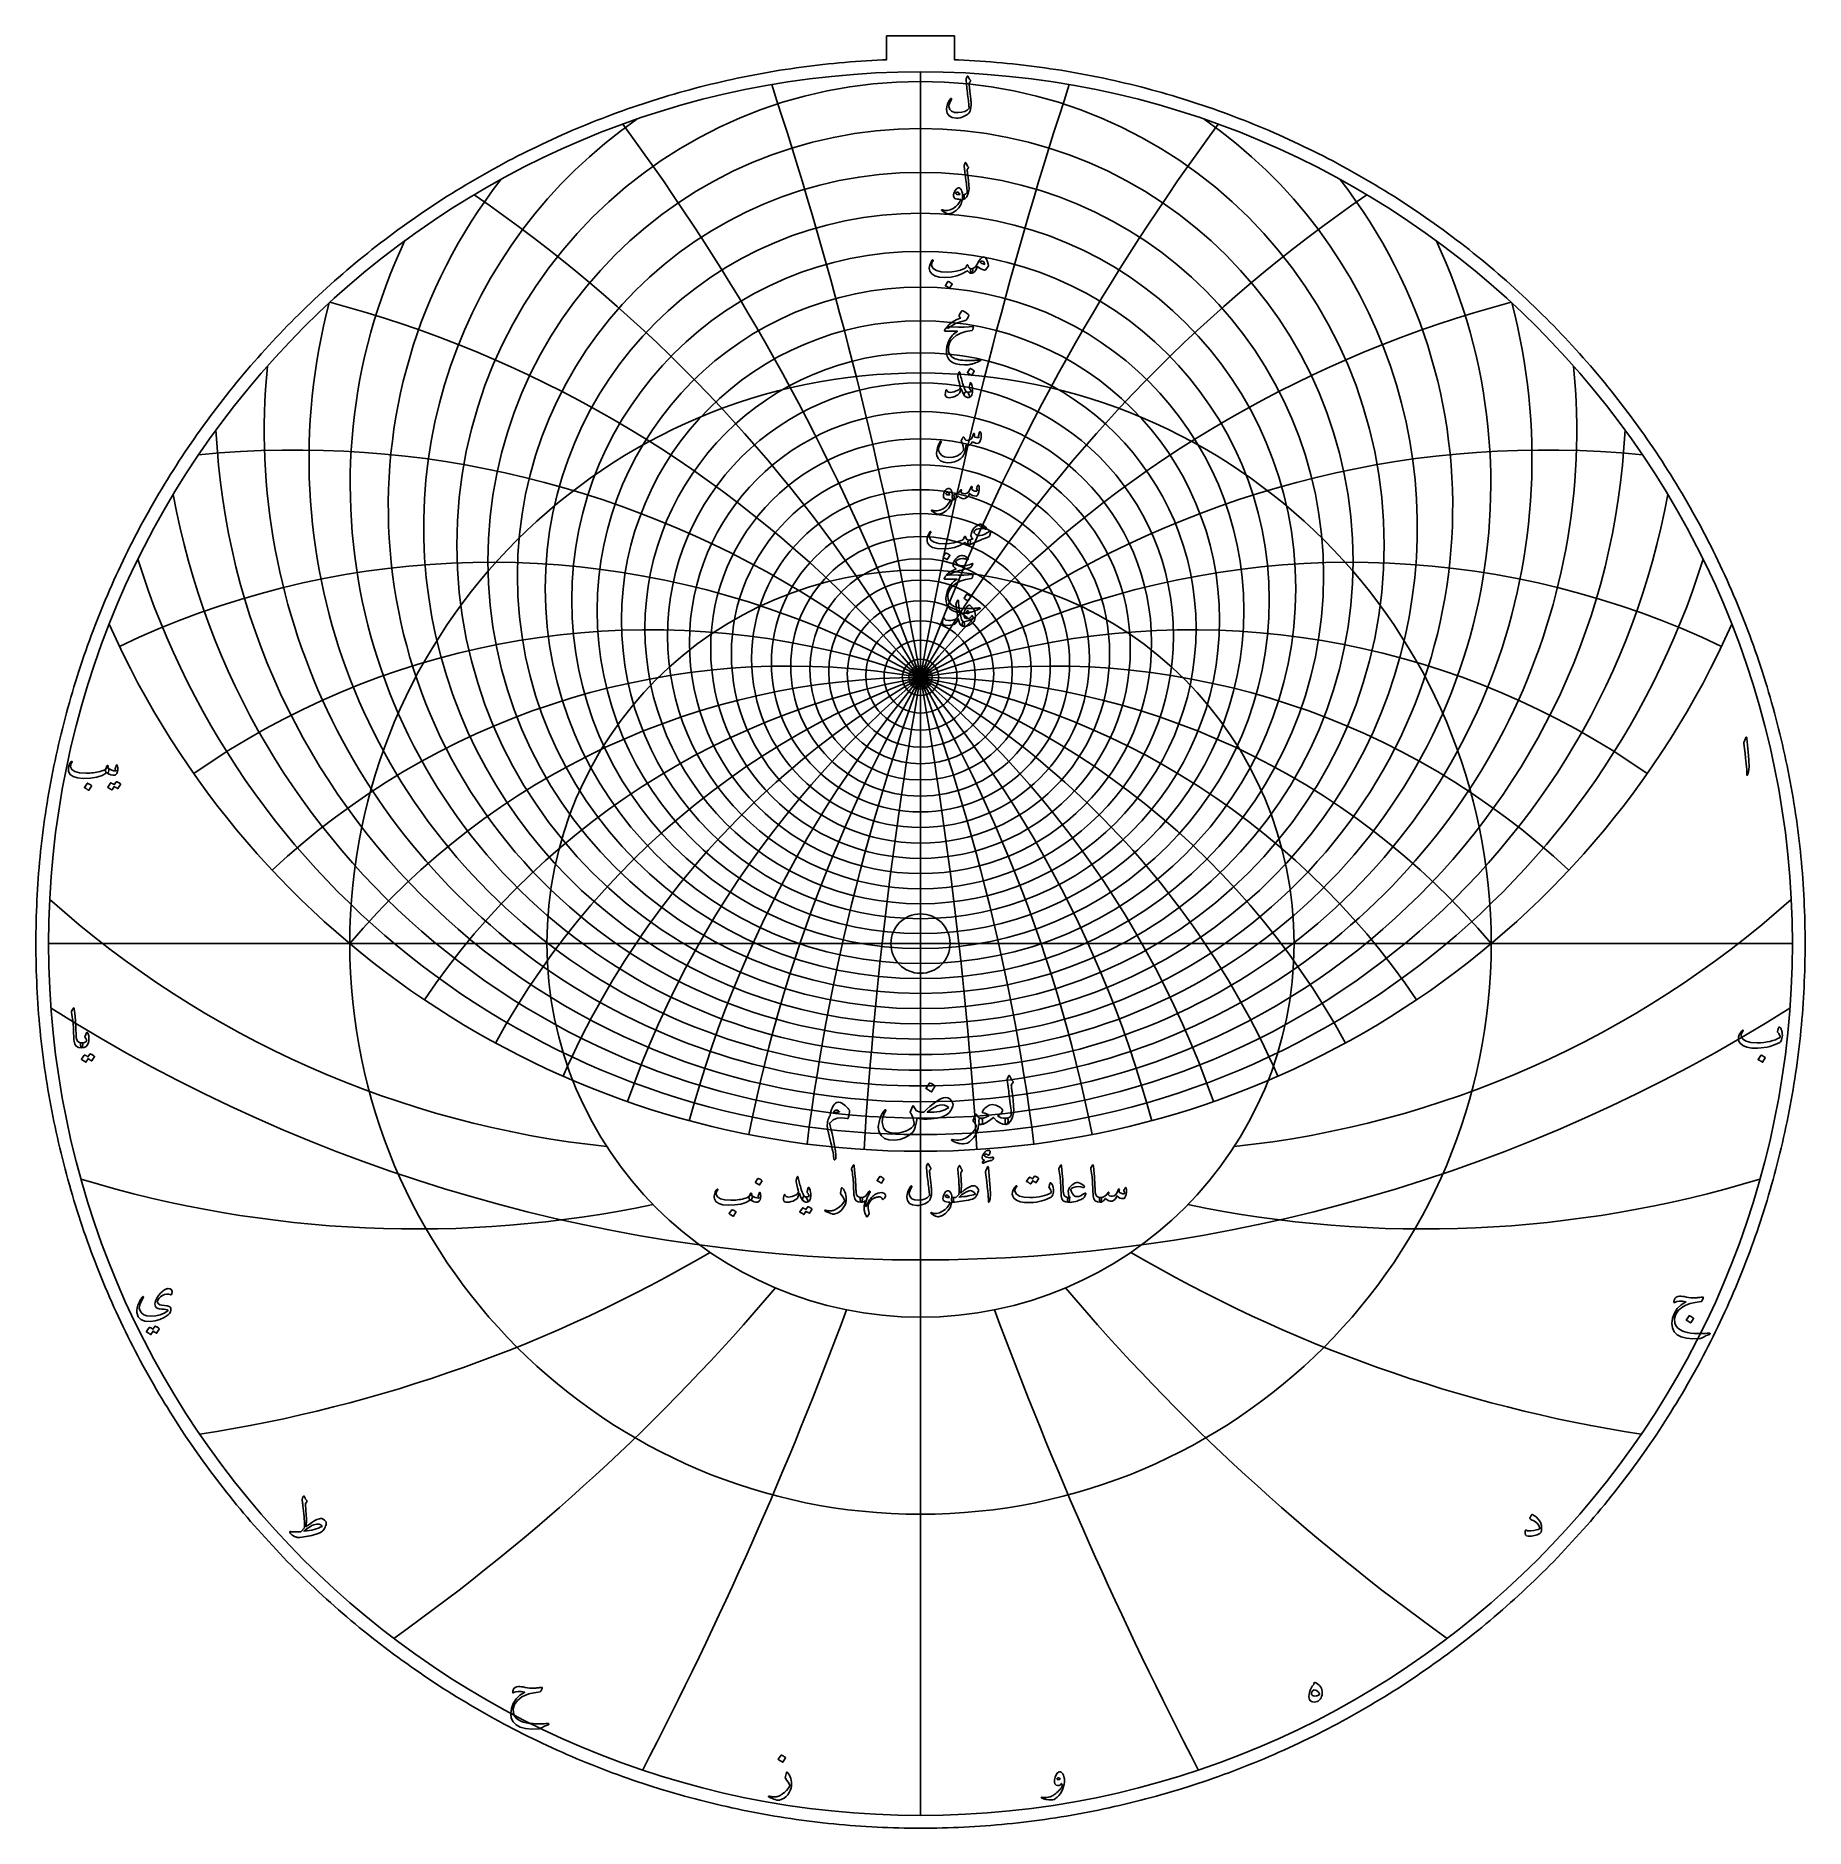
# Model space of a CAD drawing. Header units: millimetres. Extents: x -75 to 75, y -75 to 77.
import ezdxf

# ---------------------------------------------------------------- set-up
doc = ezdxf.new("R2010")
doc.units = ezdxf.units.MM
for name, color, linetype in [('CUT_INNER', 6, 'Continuous'), ('CUT_OUTER', 1, 'Continuous'), ('ENGRAVE', 7, 'Continuous'), ('ENGRAVE_FINE', 8, 'Continuous'), ('TEXT', 5, 'Continuous')]:
    doc.layers.add(name, color=color, linetype=linetype)

msp = doc.modelspace()

# ---------------------------------------------------------------- linework, layer by layer
at = {"layer": 'CUT_INNER'}
msp.add_circle((0, 0), 2.525, dxfattribs=at)
at = {"layer": 'CUT_OUTER'}
msp.add_lwpolyline([(75.3361, -0.4623), (75.3318, -0.9245), (75.3247, -1.3867), (75.3148, -1.8489), (75.302, -2.311), (75.2865, -2.773), (75.268, -3.2349), (75.2468, -3.6966), (75.2227, -4.1583), (75.1957, -4.6198), (75.166, -5.0811), (75.1334, -5.5422), (75.0979, -6.0031), (75.0597, -6.4638), (75.0186, -6.9242), (74.9747, -7.3844), (74.928, -7.8443), (74.8785, -8.3039), (74.8261, -8.7632), (74.7709, -9.2221), (74.7129, -9.6807), (74.6521, -10.139), (74.5885, -10.5968), (74.5221, -11.0543), (74.4529, -11.5114), (74.3808, -11.968), (74.306, -12.4241), (74.2284, -12.8798), (74.1479, -13.3351), (74.0647, -13.7898), (73.9787, -14.244), (73.8899, -14.6976), (73.7983, -15.1507), (73.704, -15.6033), (73.6069, -16.0552), (73.507, -16.5065), (73.4043, -16.9573), (73.2989, -17.4073), (73.1907, -17.8568), (73.0797, -18.3055), (72.966, -18.7536), (72.8496, -19.2009), (72.7304, -19.6476), (72.6085, -20.0935), (72.4838, -20.5386), (72.3564, -20.983), (72.2263, -21.4266), (72.0935, -21.8693), (71.9579, -22.3113), (71.8197, -22.7524), (71.6787, -23.1926), (71.5351, -23.632), (71.3887, -24.0705), (71.2397, -24.5081), (71.088, -24.9447), (70.9336, -25.3804), (70.7765, -25.8152), (70.6168, -26.249), (70.4544, -26.6818), (70.2893, -27.1136), (70.1217, -27.5444), (69.9513, -27.9741), (69.7784, -28.4028), (69.6028, -28.8304), (69.4246, -29.2569), (69.2437, -29.6824), (69.0603, -30.1067), (68.8743, -30.5299), (68.6857, -30.9519), (68.4944, -31.3728), (68.3007, -31.7924), (68.1043, -32.2109), (67.9054, -32.6282), (67.7039, -33.0443), (67.4999, -33.4591), (67.2933, -33.8726), (67.0842, -34.2849), (66.8725, -34.6958), (66.6584, -35.1055), (66.4417, -35.5139), (66.2226, -35.9209), (66.0009, -36.3265), (65.7768, -36.7308), (65.5502, -37.1337), (65.3211, -37.5352), (65.0896, -37.9353), (64.8556, -38.334), (64.6191, -38.7312), (64.3803, -39.127), (64.139, -39.5213), (63.8953, -39.9141), (63.6492, -40.3054), (63.4006, -40.6952), (63.1498, -41.0834), (62.8965, -41.4701), (62.6408, -41.8553), (62.3828, -42.2388), (62.1225, -42.6208), (61.8598, -43.0012), (61.5948, -43.3799), (61.3275, -43.7571), (61.0578, -44.1325), (60.7859, -44.5064), (60.5116, -44.8785), (60.2351, -45.2489), (59.9564, -45.6177), (59.6753, -45.9847), (59.392, -46.35), (59.1065, -46.7136), (58.8188, -47.0754), (58.5288, -47.4354), (58.2367, -47.7936), (57.9423, -48.15), (57.6458, -48.5047), (57.3471, -48.8575), (57.0462, -49.2084), (56.7432, -49.5575), (56.4381, -49.9047), (56.1308, -50.2501), (55.8214, -50.5936), (55.5099, -50.9351), (55.1963, -51.2748), (54.8807, -51.6125), (54.563, -51.9483), (54.2432, -52.2821), (53.9214, -52.6139), (53.5975, -52.9438), (53.2717, -53.2717), (52.9438, -53.5975), (52.6139, -53.9214), (52.2821, -54.2432), (51.9483, -54.563), (51.6125, -54.8807), (51.2748, -55.1963), (50.9351, -55.5099), (50.5936, -55.8214), (50.2501, -56.1308), (49.9047, -56.4381), (49.5575, -56.7432), (49.2084, -57.0462), (48.8575, -57.3471), (48.5047, -57.6458), (48.15, -57.9423), (47.7936, -58.2367), (47.4354, -58.5288), (47.0754, -58.8188), (46.7136, -59.1065), (46.35, -59.392), (45.9847, -59.6753), (45.6177, -59.9564), (45.2489, -60.2351), (44.8785, -60.5116), (44.5064, -60.7859), (44.1325, -61.0578), (43.7571, -61.3275), (43.3799, -61.5948), (43.0012, -61.8598), (42.6208, -62.1225), (42.2388, -62.3828), (41.8553, -62.6408), (41.4701, -62.8965), (41.0834, -63.1498), (40.6952, -63.4006), (40.3054, -63.6492), (39.9141, -63.8953), (39.5213, -64.139), (39.127, -64.3803), (38.7312, -64.6191), (38.334, -64.8556), (37.9353, -65.0896), (37.5352, -65.3211), (37.1337, -65.5502), (36.7308, -65.7768), (36.3265, -66.0009), (35.9209, -66.2226), (35.5139, -66.4417), (35.1055, -66.6584), (34.6958, -66.8725), (34.2849, -67.0842), (33.8726, -67.2933), (33.4591, -67.4999), (33.0443, -67.7039), (32.6282, -67.9054), (32.2109, -68.1043), (31.7924, -68.3007), (31.3728, -68.4944), (30.9519, -68.6857), (30.5299, -68.8743), (30.1067, -69.0603), (29.6824, -69.2437), (29.2569, -69.4246), (28.8304, -69.6028), (28.4028, -69.7784), (27.9741, -69.9513), (27.5444, -70.1217), (27.1136, -70.2893), (26.6818, -70.4544), (26.249, -70.6168), (25.8152, -70.7765), (25.3804, -70.9336), (24.9447, -71.088), (24.5081, -71.2397), (24.0705, -71.3887), (23.632, -71.5351), (23.1926, -71.6787), (22.7524, -71.8197), (22.3113, -71.9579), (21.8693, -72.0935), (21.4266, -72.2263), (20.983, -72.3564), (20.5386, -72.4838), (20.0935, -72.6085), (19.6476, -72.7304), (19.2009, -72.8496), (18.7536, -72.966), (18.3055, -73.0797), (17.8568, -73.1907), (17.4073, -73.2989), (16.9573, -73.4043), (16.5065, -73.507), (16.0552, -73.6069), (15.6033, -73.704), (15.1507, -73.7983), (14.6976, -73.8899), (14.244, -73.9787), (13.7898, -74.0647), (13.3351, -74.1479), (12.8798, -74.2284), (12.4241, -74.306), (11.968, -74.3808), (11.5114, -74.4529), (11.0543, -74.5221), (10.5968, -74.5885), (10.139, -74.6521), (9.6807, -74.7129), (9.2221, -74.7709), (8.7632, -74.8261), (8.3039, -74.8785), (7.8443, -74.928), (7.3844, -74.9747), (6.9242, -75.0186), (6.4638, -75.0597), (6.0031, -75.0979), (5.5422, -75.1334), (5.0811, -75.166), (4.6198, -75.1957), (4.1583, -75.2227), (3.6966, -75.2468), (3.2349, -75.268), (2.773, -75.2865), (2.311, -75.302), (1.8489, -75.3148), (1.3867, -75.3247), (0.9245, -75.3318), (0.4623, -75.3361), (0, -75.3375), (-0.4623, -75.3361), (-0.9245, -75.3318), (-1.3867, -75.3247), (-1.8489, -75.3148), (-2.311, -75.302), (-2.773, -75.2865), (-3.2349, -75.268), (-3.6966, -75.2468), (-4.1583, -75.2227), (-4.6198, -75.1957), (-5.0811, -75.166), (-5.5422, -75.1334), (-6.0031, -75.0979), (-6.4638, -75.0597), (-6.9242, -75.0186), (-7.3844, -74.9747), (-7.8443, -74.928), (-8.3039, -74.8785), (-8.7632, -74.8261), (-9.2221, -74.7709), (-9.6807, -74.7129), (-10.139, -74.6521), (-10.5968, -74.5885), (-11.0543, -74.5221), (-11.5114, -74.4529), (-11.968, -74.3808), (-12.4241, -74.306), (-12.8798, -74.2284), (-13.3351, -74.1479), (-13.7898, -74.0647), (-14.244, -73.9787), (-14.6976, -73.8899), (-15.1507, -73.7983), (-15.6033, -73.704), (-16.0552, -73.6069), (-16.5065, -73.507), (-16.9573, -73.4043), (-17.4073, -73.2989), (-17.8568, -73.1907), (-18.3055, -73.0797), (-18.7536, -72.966), (-19.2009, -72.8496), (-19.6476, -72.7304), (-20.0935, -72.6085), (-20.5386, -72.4838), (-20.983, -72.3564), (-21.4266, -72.2263), (-21.8693, -72.0935), (-22.3113, -71.9579), (-22.7524, -71.8197), (-23.1926, -71.6787), (-23.632, -71.5351), (-24.0705, -71.3887), (-24.5081, -71.2397), (-24.9447, -71.088), (-25.3804, -70.9336), (-25.8152, -70.7765), (-26.249, -70.6168), (-26.6818, -70.4544), (-27.1136, -70.2893), (-27.5444, -70.1217), (-27.9741, -69.9513), (-28.4028, -69.7784), (-28.8304, -69.6028), (-29.2569, -69.4246), (-29.6824, -69.2437), (-30.1067, -69.0603), (-30.5299, -68.8743), (-30.9519, -68.6857), (-31.3728, -68.4944), (-31.7924, -68.3007), (-32.2109, -68.1043), (-32.6282, -67.9054), (-33.0443, -67.7039), (-33.4591, -67.4999), (-33.8726, -67.2933), (-34.2849, -67.0842), (-34.6958, -66.8725), (-35.1055, -66.6584), (-35.5139, -66.4417), (-35.9209, -66.2226), (-36.3265, -66.0009), (-36.7308, -65.7768), (-37.1337, -65.5502), (-37.5352, -65.3211), (-37.9353, -65.0896), (-38.334, -64.8556), (-38.7312, -64.6191), (-39.127, -64.3803), (-39.5213, -64.139), (-39.9141, -63.8953), (-40.3054, -63.6492), (-40.6952, -63.4006), (-41.0834, -63.1498), (-41.4701, -62.8965), (-41.8553, -62.6408), (-42.2388, -62.3828), (-42.6208, -62.1225), (-43.0012, -61.8598), (-43.3799, -61.5948), (-43.7571, -61.3275), (-44.1325, -61.0578), (-44.5064, -60.7859), (-44.8785, -60.5116), (-45.2489, -60.2351), (-45.6177, -59.9564), (-45.9847, -59.6753), (-46.35, -59.392), (-46.7136, -59.1065), (-47.0754, -58.8188), (-47.4354, -58.5288), (-47.7936, -58.2367), (-48.15, -57.9423), (-48.5047, -57.6458), (-48.8575, -57.3471), (-49.2084, -57.0462), (-49.5575, -56.7432), (-49.9047, -56.4381), (-50.2501, -56.1308), (-50.5936, -55.8214), (-50.9351, -55.5099), (-51.2748, -55.1963), (-51.6125, -54.8807), (-51.9483, -54.563), (-52.2821, -54.2432), (-52.6139, -53.9214), (-52.9438, -53.5975), (-53.2717, -53.2717), (-53.5975, -52.9438), (-53.9214, -52.6139), (-54.2432, -52.2821), (-54.563, -51.9483), (-54.8807, -51.6125), (-55.1963, -51.2748), (-55.5099, -50.9351), (-55.8214, -50.5936), (-56.1308, -50.2501), (-56.4381, -49.9047), (-56.7432, -49.5575), (-57.0462, -49.2084), (-57.3471, -48.8575), (-57.6458, -48.5047), (-57.9423, -48.15), (-58.2367, -47.7936), (-58.5288, -47.4354), (-58.8188, -47.0754), (-59.1065, -46.7136), (-59.392, -46.35), (-59.6753, -45.9847), (-59.9564, -45.6177), (-60.2351, -45.2489), (-60.5116, -44.8785), (-60.7859, -44.5064), (-61.0578, -44.1325), (-61.3275, -43.7571), (-61.5948, -43.3799), (-61.8598, -43.0012), (-62.1225, -42.6208), (-62.3828, -42.2388), (-62.6408, -41.8553), (-62.8965, -41.4701), (-63.1498, -41.0834), (-63.4006, -40.6952), (-63.6492, -40.3054), (-63.8953, -39.9141), (-64.139, -39.5213), (-64.3803, -39.127), (-64.6191, -38.7312), (-64.8556, -38.334), (-65.0896, -37.9353), (-65.3211, -37.5352), (-65.5502, -37.1337), (-65.7768, -36.7308), (-66.0009, -36.3265), (-66.2226, -35.9209), (-66.4417, -35.5139), (-66.6584, -35.1055), (-66.8725, -34.6958), (-67.0842, -34.2849), (-67.2933, -33.8726), (-67.4999, -33.4591), (-67.7039, -33.0443), (-67.9054, -32.6282), (-68.1043, -32.2109), (-68.3007, -31.7924), (-68.4944, -31.3728), (-68.6857, -30.9519), (-68.8743, -30.5299), (-69.0603, -30.1067), (-69.2437, -29.6824), (-69.4246, -29.2569), (-69.6028, -28.8304), (-69.7784, -28.4028), (-69.9513, -27.9741), (-70.1217, -27.5444), (-70.2893, -27.1136), (-70.4544, -26.6818), (-70.6168, -26.249), (-70.7765, -25.8152), (-70.9336, -25.3804), (-71.088, -24.9447), (-71.2397, -24.5081), (-71.3887, -24.0705), (-71.5351, -23.632), (-71.6787, -23.1926), (-71.8197, -22.7524), (-71.9579, -22.3113), (-72.0935, -21.8693), (-72.2263, -21.4266), (-72.3564, -20.983), (-72.4838, -20.5386), (-72.6085, -20.0935), (-72.7304, -19.6476), (-72.8496, -19.2009), (-72.966, -18.7536), (-73.0797, -18.3055), (-73.1907, -17.8568), (-73.2989, -17.4073), (-73.4043, -16.9573), (-73.507, -16.5065), (-73.6069, -16.0552), (-73.704, -15.6033), (-73.7983, -15.1507), (-73.8899, -14.6976), (-73.9787, -14.244), (-74.0647, -13.7898), (-74.1479, -13.3351), (-74.2284, -12.8798), (-74.306, -12.4241), (-74.3808, -11.968), (-74.4529, -11.5114), (-74.5221, -11.0543), (-74.5885, -10.5968), (-74.6521, -10.139), (-74.7129, -9.6807), (-74.7709, -9.2221), (-74.8261, -8.7632), (-74.8785, -8.3039), (-74.928, -7.8443), (-74.9747, -7.3844), (-75.0186, -6.9242), (-75.0597, -6.4638), (-75.0979, -6.0031), (-75.1334, -5.5422), (-75.166, -5.0811), (-75.1957, -4.6198), (-75.2227, -4.1583), (-75.2468, -3.6966), (-75.268, -3.2349), (-75.2865, -2.773), (-75.302, -2.311), (-75.3148, -1.8489), (-75.3247, -1.3867), (-75.3318, -0.9245), (-75.3361, -0.4623), (-75.3375, 0), (-75.3361, 0.4623), (-75.3318, 0.9245), (-75.3247, 1.3867), (-75.3148, 1.8489), (-75.302, 2.311), (-75.2865, 2.773), (-75.268, 3.2349), (-75.2468, 3.6966), (-75.2227, 4.1583), (-75.1957, 4.6198), (-75.166, 5.0811), (-75.1334, 5.5422), (-75.0979, 6.0031), (-75.0597, 6.4638), (-75.0186, 6.9242), (-74.9747, 7.3844), (-74.928, 7.8443), (-74.8785, 8.3039), (-74.8261, 8.7632), (-74.7709, 9.2221), (-74.7129, 9.6807), (-74.6521, 10.139), (-74.5885, 10.5968), (-74.5221, 11.0543), (-74.4529, 11.5114), (-74.3808, 11.968), (-74.306, 12.4241), (-74.2284, 12.8798), (-74.1479, 13.3351), (-74.0647, 13.7898), (-73.9787, 14.244), (-73.8899, 14.6976), (-73.7983, 15.1507), (-73.704, 15.6033), (-73.6069, 16.0552), (-73.507, 16.5065), (-73.4043, 16.9573), (-73.2989, 17.4073), (-73.1907, 17.8568), (-73.0797, 18.3055), (-72.966, 18.7536), (-72.8496, 19.2009), (-72.7304, 19.6476), (-72.6085, 20.0935), (-72.4838, 20.5386), (-72.3564, 20.983), (-72.2263, 21.4266), (-72.0935, 21.8693), (-71.9579, 22.3113), (-71.8197, 22.7524), (-71.6787, 23.1926), (-71.5351, 23.632), (-71.3887, 24.0705), (-71.2397, 24.5081), (-71.088, 24.9447), (-70.9336, 25.3804), (-70.7765, 25.8152), (-70.6168, 26.249), (-70.4544, 26.6818), (-70.2893, 27.1136), (-70.1217, 27.5444), (-69.9513, 27.9741), (-69.7784, 28.4028), (-69.6028, 28.8304), (-69.4246, 29.2569), (-69.2437, 29.6824), (-69.0603, 30.1067), (-68.8743, 30.5299), (-68.6857, 30.9519), (-68.4944, 31.3728), (-68.3007, 31.7924), (-68.1043, 32.2109), (-67.9054, 32.6282), (-67.7039, 33.0443), (-67.4999, 33.4591), (-67.2933, 33.8726), (-67.0842, 34.2849), (-66.8725, 34.6958), (-66.6584, 35.1055), (-66.4417, 35.5139), (-66.2226, 35.9209), (-66.0009, 36.3265), (-65.7768, 36.7308), (-65.5502, 37.1337), (-65.3211, 37.5352), (-65.0896, 37.9353), (-64.8556, 38.334), (-64.6191, 38.7312), (-64.3803, 39.127), (-64.139, 39.5213), (-63.8953, 39.9141), (-63.6492, 40.3054), (-63.4006, 40.6952), (-63.1498, 41.0834), (-62.8965, 41.4701), (-62.6408, 41.8553), (-62.3828, 42.2388), (-62.1225, 42.6208), (-61.8598, 43.0012), (-61.5948, 43.3799), (-61.3275, 43.7571), (-61.0578, 44.1325), (-60.7859, 44.5064), (-60.5116, 44.8785), (-60.2351, 45.2489), (-59.9564, 45.6177), (-59.6753, 45.9847), (-59.392, 46.35), (-59.1065, 46.7136), (-58.8188, 47.0754), (-58.5288, 47.4354), (-58.2367, 47.7936), (-57.9423, 48.15), (-57.6458, 48.5047), (-57.3471, 48.8575), (-57.0462, 49.2084), (-56.7432, 49.5575), (-56.4381, 49.9047), (-56.1308, 50.2501), (-55.8214, 50.5936), (-55.5099, 50.9351), (-55.1963, 51.2748), (-54.8807, 51.6125), (-54.563, 51.9483), (-54.2432, 52.2821), (-53.9214, 52.6139), (-53.5975, 52.9438), (-53.2717, 53.2717), (-52.9438, 53.5975), (-52.6139, 53.9214), (-52.2821, 54.2432), (-51.9483, 54.563), (-51.6125, 54.8807), (-51.2748, 55.1963), (-50.9351, 55.5099), (-50.5936, 55.8214), (-50.2501, 56.1308), (-49.9047, 56.4381), (-49.5575, 56.7432), (-49.2084, 57.0462), (-48.8575, 57.3471), (-48.5047, 57.6458), (-48.15, 57.9423), (-47.7936, 58.2367), (-47.4354, 58.5288), (-47.0754, 58.8188), (-46.7136, 59.1065), (-46.35, 59.392), (-45.9847, 59.6753), (-45.6177, 59.9564), (-45.2489, 60.2351), (-44.8785, 60.5116), (-44.5064, 60.7859), (-44.1325, 61.0578), (-43.7571, 61.3275), (-43.3799, 61.5948), (-43.0012, 61.8598), (-42.6208, 62.1225), (-42.2388, 62.3828), (-41.8553, 62.6408), (-41.4701, 62.8965), (-41.0834, 63.1498), (-40.6952, 63.4006), (-40.3054, 63.6492), (-39.9141, 63.8953), (-39.5213, 64.139), (-39.127, 64.3803), (-38.7312, 64.6191), (-38.334, 64.8556), (-37.9353, 65.0896), (-37.5352, 65.3211), (-37.1337, 65.5502), (-36.7308, 65.7768), (-36.3265, 66.0009), (-35.9209, 66.2226), (-35.5139, 66.4417), (-35.1055, 66.6584), (-34.6958, 66.8725), (-34.2849, 67.0842), (-33.8726, 67.2933), (-33.4591, 67.4999), (-33.0443, 67.7039), (-32.6282, 67.9054), (-32.2109, 68.1043), (-31.7924, 68.3007), (-31.3728, 68.4944), (-30.9519, 68.6857), (-30.5299, 68.8743), (-30.1067, 69.0603), (-29.6824, 69.2437), (-29.2569, 69.4246), (-28.8304, 69.6028), (-28.4028, 69.7784), (-27.9741, 69.9513), (-27.5444, 70.1217), (-27.1136, 70.2893), (-26.6818, 70.4544), (-26.249, 70.6168), (-25.8152, 70.7765), (-25.3804, 70.9336), (-24.9447, 71.088), (-24.5081, 71.2397), (-24.0705, 71.3887), (-23.632, 71.5351), (-23.1926, 71.6787), (-22.7524, 71.8197), (-22.3113, 71.9579), (-21.8693, 72.0935), (-21.4266, 72.2263), (-20.983, 72.3564), (-20.5386, 72.4838), (-20.0935, 72.6085), (-19.6476, 72.7304), (-19.2009, 72.8496), (-18.7536, 72.966), (-18.3055, 73.0797), (-17.8568, 73.1907), (-17.4073, 73.2989), (-16.9573, 73.4043), (-16.5065, 73.507), (-16.0552, 73.6069), (-15.6033, 73.704), (-15.1507, 73.7983), (-14.6976, 73.8899), (-14.244, 73.9787), (-13.7898, 74.0647), (-13.3351, 74.1479), (-12.8798, 74.2284), (-12.4241, 74.306), (-11.968, 74.3808), (-11.5114, 74.4529), (-11.0543, 74.5221), (-10.5968, 74.5885), (-10.139, 74.6521), (-9.6807, 74.7129), (-9.2221, 74.7709), (-8.7632, 74.8261), (-8.3039, 74.8785), (-7.8443, 74.928), (-7.3844, 74.9747), (-6.9242, 75.0186), (-6.4638, 75.0597), (-6.0031, 75.0979), (-5.5422, 75.1334), (-5.0811, 75.166), (-4.6198, 75.1957), (-4.1583, 75.2227), (-3.6966, 75.2468), (-3.2349, 75.268), (-2.8875, 75.2819), (-2.8875, 77.3175), (2.8875, 77.3175), (2.8875, 75.2819), (3.2349, 75.268), (3.6966, 75.2468), (4.1583, 75.2227), (4.6198, 75.1957), (5.0811, 75.166), (5.5422, 75.1334), (6.0031, 75.0979), (6.4638, 75.0597), (6.9242, 75.0186), (7.3844, 74.9747), (7.8443, 74.928), (8.3039, 74.8785), (8.7632, 74.8261), (9.2221, 74.7709), (9.6807, 74.7129), (10.139, 74.6521), (10.5968, 74.5885), (11.0543, 74.5221), (11.5114, 74.4529), (11.968, 74.3808), (12.4241, 74.306), (12.8798, 74.2284), (13.3351, 74.1479), (13.7898, 74.0647), (14.244, 73.9787), (14.6976, 73.8899), (15.1507, 73.7983), (15.6033, 73.704), (16.0552, 73.6069), (16.5065, 73.507), (16.9573, 73.4043), (17.4073, 73.2989), (17.8568, 73.1907), (18.3055, 73.0797), (18.7536, 72.966), (19.2009, 72.8496), (19.6476, 72.7304), (20.0935, 72.6085), (20.5386, 72.4838), (20.983, 72.3564), (21.4266, 72.2263), (21.8693, 72.0935), (22.3113, 71.9579), (22.7524, 71.8197), (23.1926, 71.6787), (23.632, 71.5351), (24.0705, 71.3887), (24.5081, 71.2397), (24.9447, 71.088), (25.3804, 70.9336), (25.8152, 70.7765), (26.249, 70.6168), (26.6818, 70.4544), (27.1136, 70.2893), (27.5444, 70.1217), (27.9741, 69.9513), (28.4028, 69.7784), (28.8304, 69.6028), (29.2569, 69.4246), (29.6824, 69.2437), (30.1067, 69.0603), (30.5299, 68.8743), (30.9519, 68.6857), (31.3728, 68.4944), (31.7924, 68.3007), (32.2109, 68.1043), (32.6282, 67.9054), (33.0443, 67.7039), (33.4591, 67.4999), (33.8726, 67.2933), (34.2849, 67.0842), (34.6958, 66.8725), (35.1055, 66.6584), (35.5139, 66.4417), (35.9209, 66.2226), (36.3265, 66.0009), (36.7308, 65.7768), (37.1337, 65.5502), (37.5352, 65.3211), (37.9353, 65.0896), (38.334, 64.8556), (38.7312, 64.6191), (39.127, 64.3803), (39.5213, 64.139), (39.9141, 63.8953), (40.3054, 63.6492), (40.6952, 63.4006), (41.0834, 63.1498), (41.4701, 62.8965), (41.8553, 62.6408), (42.2388, 62.3828), (42.6208, 62.1225), (43.0012, 61.8598), (43.3799, 61.5948), (43.7571, 61.3275), (44.1325, 61.0578), (44.5064, 60.7859), (44.8785, 60.5116), (45.2489, 60.2351), (45.6177, 59.9564), (45.9847, 59.6753), (46.35, 59.392), (46.7136, 59.1065), (47.0754, 58.8188), (47.4354, 58.5288), (47.7936, 58.2367), (48.15, 57.9423), (48.5047, 57.6458), (48.8575, 57.3471), (49.2084, 57.0462), (49.5575, 56.7432), (49.9047, 56.4381), (50.2501, 56.1308), (50.5936, 55.8214), (50.9351, 55.5099), (51.2748, 55.1963), (51.6125, 54.8807), (51.9483, 54.563), (52.2821, 54.2432), (52.6139, 53.9214), (52.9438, 53.5975), (53.2717, 53.2717), (53.5975, 52.9438), (53.9214, 52.6139), (54.2432, 52.2821), (54.563, 51.9483), (54.8807, 51.6125), (55.1963, 51.2748), (55.5099, 50.9351), (55.8214, 50.5936), (56.1308, 50.2501), (56.4381, 49.9047), (56.7432, 49.5575), (57.0462, 49.2084), (57.3471, 48.8575), (57.6458, 48.5047), (57.9423, 48.15), (58.2367, 47.7936), (58.5288, 47.4354), (58.8188, 47.0754), (59.1065, 46.7136), (59.392, 46.35), (59.6753, 45.9847), (59.9564, 45.6177), (60.2351, 45.2489), (60.5116, 44.8785), (60.7859, 44.5064), (61.0578, 44.1325), (61.3275, 43.7571), (61.5948, 43.3799), (61.8598, 43.0012), (62.1225, 42.6208), (62.3828, 42.2388), (62.6408, 41.8553), (62.8965, 41.4701), (63.1498, 41.0834), (63.4006, 40.6952), (63.6492, 40.3054), (63.8953, 39.9141), (64.139, 39.5213), (64.3803, 39.127), (64.6191, 38.7312), (64.8556, 38.334), (65.0896, 37.9353), (65.3211, 37.5352), (65.5502, 37.1337), (65.7768, 36.7308), (66.0009, 36.3265), (66.2226, 35.9209), (66.4417, 35.5139), (66.6584, 35.1055), (66.8725, 34.6958), (67.0842, 34.2849), (67.2933, 33.8726), (67.4999, 33.4591), (67.7039, 33.0443), (67.9054, 32.6282), (68.1043, 32.2109), (68.3007, 31.7924), (68.4944, 31.3728), (68.6857, 30.9519), (68.8743, 30.5299), (69.0603, 30.1067), (69.2437, 29.6824), (69.4246, 29.2569), (69.6028, 28.8304), (69.7784, 28.4028), (69.9513, 27.9741), (70.1217, 27.5444), (70.2893, 27.1136), (70.4544, 26.6818), (70.6168, 26.249), (70.7765, 25.8152), (70.9336, 25.3804), (71.088, 24.9447), (71.2397, 24.5081), (71.3887, 24.0705), (71.5351, 23.632), (71.6787, 23.1926), (71.8197, 22.7524), (71.9579, 22.3113), (72.0935, 21.8693), (72.2263, 21.4266), (72.3564, 20.983), (72.4838, 20.5386), (72.6085, 20.0935), (72.7304, 19.6476), (72.8496, 19.2009), (72.966, 18.7536), (73.0797, 18.3055), (73.1907, 17.8568), (73.2989, 17.4073), (73.4043, 16.9573), (73.507, 16.5065), (73.6069, 16.0552), (73.704, 15.6033), (73.7983, 15.1507), (73.8899, 14.6976), (73.9787, 14.244), (74.0647, 13.7898), (74.1479, 13.3351), (74.2284, 12.8798), (74.306, 12.4241), (74.3808, 11.968), (74.4529, 11.5114), (74.5221, 11.0543), (74.5885, 10.5968), (74.6521, 10.139), (74.7129, 9.6807), (74.7709, 9.2221), (74.8261, 8.7632), (74.8785, 8.3039), (74.928, 7.8443), (74.9747, 7.3844), (75.0186, 6.9242), (75.0597, 6.4638), (75.0979, 6.0031), (75.1334, 5.5422), (75.166, 5.0811), (75.1957, 4.6198), (75.2227, 4.1583), (75.2468, 3.6966), (75.268, 3.2349), (75.2865, 2.773), (75.302, 2.311), (75.3148, 1.8489), (75.3247, 1.3867), (75.3318, 0.9245), (75.3361, 0.4623), (75.3375, 0)], close=True, dxfattribs=at)
at = {"layer": 'ENGRAVE'}
for points in [[(0, -74.25), (0, 74.25)], [(-74.25, 0), (74.25, 0)], [(0, -74.25), (0, -31.8152)]]:
    msp.add_lwpolyline(points, dxfattribs=at)
for centre, radius in [((0, 0), 74.25), ((0, 32.5802), 36.8324), ((0, 27.5816), 25.4595), ((0, 0), 48.6033), ((0, 24.6765), 16.1065), ((0, 0), 31.8152), ((0, 23.1441), 7.8196), ((0, 22.6641), 0.99)]:
    msp.add_circle(centre, radius, dxfattribs=at)
for centre, radius, start, end in [((0, 41.2955), 52.0705, 165.229653, 14.770347), ((0, 57.9231), 75.6133, 203.97548, 336.02452), ((0, -40.783), 63.4471, 40, 140), ((0, -40.783), 63.4471, 40, 140), ((-17.8605, 66.6563), 84.4058, 228.168317, 263.981304), ((17.8605, 66.6563), 84.4058, 276.018696, 311.831683), ((-42.8764, 74.2642), 98.5689, 253.125475, 281.775865), ((42.8764, 74.2642), 98.5689, 258.224135, 286.874525), ((-80.4797, 80.4797), 123.7588, 278.882702, 300.370494), ((80.4797, 80.4797), 123.7588, 239.629506, 261.117298), ((-147.3692, 85.0837), 176.9723, 305.399857, 319.725052), ((147.3692, 85.0837), 176.9723, 220.274948, 234.600143), ((-328.0961, 87.9131), 343.1298, 332.527684, 339.690281), ((328.0961, 87.9131), 343.1298, 200.309719, 207.472316)]:
    msp.add_arc(centre, radius, start, end, dxfattribs=at)
at = {"layer": 'ENGRAVE_FINE'}
for centre, radius in [((0, 33.9469), 39.4846), ((0, 31.3554), 34.3281), ((0, 30.256), 31.9533), ((0, 29.2682), 29.6923), ((0, 28.38), 27.5316), ((0, 26.8644), 23.4657), ((0, 26.2211), 21.5412), ((0, 25.6455), 19.6778), ((0, 25.1322), 17.8684), ((0, 24.2746), 14.3862), ((0, 23.9231), 12.7021), ((0, 23.619), 11.0494), ((0, 23.36), 9.4233), ((0, 22.9696), 6.2342), ((0, 22.8352), 4.6632), ((0, 22.7399), 3.1029), ((0, 22.683), 1.5497)]:
    msp.add_circle(centre, radius, dxfattribs=at)
for centre, radius, start, end in [((-359.8261, -40.783), 365.377, 3.647737, 18.170939), ((-359.8261, -40.783), 365.377, 3.647737, 18.170939), ((359.8261, -40.783), 365.377, 161.829061, 176.352263), ((359.8261, -40.783), 365.377, 161.829061, 176.352263), ((0, 35.4754), 42.3061, 124.801633, 55.198367), ((-174.3193, -40.783), 185.5068, 7.344159, 36.585691), ((-174.3193, -40.783), 185.5068, 7.344159, 36.585691), ((174.3193, -40.783), 185.5068, 143.414309, 172.655841), ((174.3193, -40.783), 185.5068, 143.414309, 172.655841), ((0, 37.1893), 45.3227, 141.990147, 38.009853), ((-109.8935, -40.783), 126.8941, 11.140372, 55.492982), ((-109.8935, -40.783), 126.8941, 11.140372, 55.492982), ((109.8935, -40.783), 126.8941, 124.507018, 168.859628), ((109.8935, -40.783), 126.8941, 124.507018, 168.859628), ((0, 39.1175), 48.5651, 154.69046, 25.30954), ((-75.6133, -40.783), 98.7061, 15.092561, 75.137638), ((-75.6133, -40.783), 98.7061, 15.092561, 75.137638), ((75.6133, -40.783), 98.7061, 104.862362, 164.907439), ((75.6133, -40.783), 98.7061, 104.862362, 164.907439), ((0, 43.7667), 55.8848, 174.434401, 5.565599), ((0, 46.5856), 60.0645, 182.713134, 357.286866), ((-53.2384, -40.783), 82.8242, 19.26514, 95.711992), ((-53.2384, -40.783), 82.8242, 19.26514, 95.711992), ((53.2384, -40.783), 82.8242, 84.288008, 160.73486), ((53.2384, -40.783), 82.8242, 84.288008, 160.73486), ((0, 49.8213), 64.6808, 190.30301, 349.69699), ((-36.6312, -40.783), 73.2623, 23.734738, 115.544112), ((-36.6312, -40.783), 73.2623, 23.734738, 115.544112), ((0, 53.5621), 69.8245, 197.355869, 342.644131), ((36.6312, -40.783), 73.2623, 64.455888, 156.265262), ((36.6312, -40.783), 73.2623, 64.455888, 156.265262), ((-23.0928, -40.783), 67.5189, 28.59547, 125.068875), ((-23.0928, -40.783), 67.5189, 28.59547, 125.068875), ((23.0928, -40.783), 67.5189, 54.931125, 151.40453), ((23.0928, -40.783), 67.5189, 54.931125, 151.40453), ((-11.1874, -40.783), 64.4258, 33.966107, 133.101185), ((-11.1874, -40.783), 64.4258, 33.966107, 133.101185), ((11.1874, -40.783), 64.4258, 46.898815, 146.033893), ((11.1874, -40.783), 64.4258, 46.898815, 146.033893), ((0, 111.5504), 138.4917, 237.678517, 302.321483)]:
    msp.add_arc(centre, radius, start, end, dxfattribs=at)
at = {"layer": 'TEXT'}
for points in [[(3.9762, 73.8594), (3.9839, 73.8729), (3.9937, 73.8825), (4.0058, 73.8882), (4.0201, 73.8901), (4.0343, 73.8877), (4.0464, 73.8803), (4.0563, 73.8679), (4.064, 73.8506), (4.1049, 73.7499), (4.1485, 73.6629), (4.1949, 73.5896), (4.244, 73.5301), (4.2586, 73.5087), (4.2627, 73.484), (4.2564, 73.456), (4.2396, 73.4247), (4.2289, 73.4096), (4.2188, 73.395), (4.2092, 73.381), (4.2001, 73.3676), (4.1916, 73.355), (4.1836, 73.3434), (4.1762, 73.333), (4.1694, 73.3237), (4.1579, 73.3067), (4.1496, 73.2864), (4.1447, 73.2628), (4.143, 73.2359), (4.1482, 73.16), (4.1551, 73.0772), (4.1636, 72.9876), (4.1738, 72.8912), (4.1853, 72.7878), (4.1979, 72.6776), (4.2116, 72.5606), (4.2265, 72.4367), (4.2431, 72.313), (4.2577, 72.1968), (4.2705, 72.088), (4.2814, 71.9866), (4.2905, 71.8923), (4.2984, 71.8049), (4.3048, 71.7244), (4.3099, 71.6507), (4.3157, 71.4325), (4.2978, 71.2258), (4.2564, 71.0307), (4.1913, 70.8471), (4.1279, 70.7392), (4.03, 70.6396), (3.8974, 70.5482), (3.7303, 70.4651), (3.5491, 70.3962), (3.379, 70.3476), (3.2198, 70.3193), (3.0716, 70.3114), (2.7005, 70.3624), (2.4349, 70.5024), (2.2746, 70.7313), (2.2197, 71.0491), (2.2389, 71.2859), (2.301, 71.5178), (2.4058, 71.7448), (2.5534, 71.9668), (2.5647, 71.9797), (2.5765, 71.9877), (2.5888, 71.9907), (2.6017, 71.9888), (2.6155, 71.9836), (2.6259, 71.9767), (2.633, 71.9682), (2.6369, 71.958), (2.6396, 71.943), (2.6391, 71.9284), (2.6352, 71.9144), (2.6281, 71.901), (2.5274, 71.7047), (2.4579, 71.5376), (2.4198, 71.3995), (2.4129, 71.2906), (2.4862, 71.0559), (2.6446, 70.8921), (2.888, 70.7991), (3.2165, 70.7768), (3.5126, 70.8089), (3.7643, 70.8833), (3.9715, 71), (4.1342, 71.1589), (4.1308, 71.2356), (4.1249, 71.3252), (4.1165, 71.4277), (4.1057, 71.5431), (4.0921, 71.6717), (4.0755, 71.8137), (4.0559, 71.9692), (4.0333, 72.1381), (4.0118, 72.3124), (3.9915, 72.4839), (3.9723, 72.6527), (3.9542, 72.8187), (3.9375, 72.982), (3.9224, 73.1426), (3.9089, 73.3004), (3.8971, 73.4554), (3.8796, 73.6047), (3.8804, 73.6217), (3.8829, 73.6377), (3.887, 73.6525), (3.8927, 73.6662)], [(3.7105, 66.2872), (3.7401, 66.3589), (3.7632, 66.4157), (3.7797, 66.4577), (3.7895, 66.4848), (3.7972, 66.5021), (3.8071, 66.5145), (3.8192, 66.5219), (3.8335, 66.5244), (3.8496, 66.5216), (3.8631, 66.5134), (3.8738, 66.4997), (3.8818, 66.4804), (3.9183, 66.3863), (3.9619, 66.3015), (4.0127, 66.226), (4.0706, 66.1599), (4.0868, 66.1388), (4.0914, 66.1149), (4.0846, 66.0883), (4.0662, 66.0589), (3.9696, 65.9228), (3.9762, 65.8618), (3.9828, 65.802), (3.9893, 65.7433), (3.9959, 65.6857), (4.0025, 65.6291), (4.0091, 65.5737), (4.0157, 65.5193), (4.0223, 65.4661), (4.0829, 64.9732), (4.12, 64.5879), (4.1334, 64.3101), (4.1233, 64.14), (4.0404, 63.8312), (3.9323, 63.6032), (3.7989, 63.4558), (3.6402, 63.3891), (3.6359, 63.3891), (3.6315, 63.3891), (3.6271, 63.3891), (3.6227, 63.3891), (3.5966, 63.4138), (3.5799, 63.4703), (3.5725, 63.5587), (3.5744, 63.6789), (3.5785, 63.7234), (3.5908, 63.7557), (3.6114, 63.7761), (3.6402, 63.7843), (3.7517, 63.8065), (3.8444, 63.8469), (3.9185, 63.9053), (3.974, 63.9819), (3.9703, 64.0738), (3.9635, 64.1784), (3.9538, 64.2956), (3.941, 64.4254), (3.9255, 64.5673), (3.9076, 64.7207), (3.8871, 64.8856), (3.8642, 65.0621), (3.8431, 65.2356), (3.8236, 65.3914), (3.8057, 65.5298), (3.7895, 65.6505), (3.7755, 65.7537), (3.7643, 65.8393), (3.7558, 65.9074), (3.75, 65.9579), (3.7061, 66.2082), (3.7047, 66.2329), (3.705, 66.2543), (3.7069, 66.2724), (3.7105, 66.2872)], [(3.5524, 63.3408), (3.4495, 62.9793), (3.2769, 62.6766), (3.0345, 62.4326), (2.7225, 62.2474), (2.6789, 62.2286), (2.6358, 62.2117), (2.5932, 62.1968), (2.5512, 62.1837), (2.5101, 62.1729), (2.47, 62.1645), (2.431, 62.1586), (2.3932, 62.1552), (2.2988, 62.1686), (2.1736, 62.2178), (2.0177, 62.3026), (1.8311, 62.423), (1.8111, 62.4403), (1.7993, 62.4571), (1.7957, 62.4733), (1.8004, 62.4889), (1.8108, 62.501), (1.8245, 62.5065), (1.8415, 62.5054), (1.8618, 62.4977), (2.0559, 62.4348), (2.2735, 62.4351), (2.5147, 62.4985), (2.7796, 62.625), (2.9958, 62.7719), (3.1748, 62.9445), (3.3164, 63.1429), (3.4207, 63.3671), (3.4199, 63.3751), (3.4174, 63.3814), (3.4133, 63.3861), (3.4075, 63.3891), (3.2563, 63.3979), (3.1276, 63.4154), (3.0214, 63.4418), (2.9377, 63.4769), (2.8729, 63.5313), (2.8323, 63.6065), (2.8158, 63.7025), (2.8235, 63.8194), (2.826, 63.8349), (2.829, 63.8507), (2.8326, 63.8668), (2.8367, 63.8831), (2.8413, 63.9), (2.8465, 63.9177), (2.8523, 63.9362), (2.8586, 63.9555), (2.9102, 64.081), (2.9728, 64.185), (3.0463, 64.2676), (3.1309, 64.3288), (3.2173, 64.3623), (3.2966, 64.3617), (3.3688, 64.3271), (3.4339, 64.2585), (3.4907, 64.163), (3.5338, 64.0522), (3.5631, 63.9259), (3.5788, 63.7843), (3.5874, 63.7844), (3.5958, 63.7848), (3.6039, 63.7855), (3.6117, 63.7865), (3.6195, 63.7874), (3.6276, 63.7881), (3.636, 63.7885), (3.6446, 63.7887), (3.6743, 63.7824), (3.6973, 63.7634), (3.7138, 63.7319), (3.7237, 63.6877), (3.7278, 63.6391), (3.727, 63.59), (3.7212, 63.5403), (3.7105, 63.4901), (3.6965, 63.4459), (3.6809, 63.4143), (3.6636, 63.3954), (3.6446, 63.3891), (3.5612, 63.3891), (3.5607, 63.3811), (3.559, 63.3704), (3.5563, 63.357), (3.5524, 63.3408)], [(3.3416, 63.8326), (3.2955, 63.913), (3.245, 63.9698), (3.1902, 64.003), (3.1309, 64.0126), (3.0955, 64.0033), (3.0639, 63.9885), (3.0362, 63.9682), (3.0123, 63.9424), (3.0046, 63.9287), (3.0035, 63.9138), (3.009, 63.8979), (3.0211, 63.8809), (3.0664, 63.8411), (3.132, 63.8139), (3.2179, 63.7994), (3.3241, 63.7975), (3.3351, 63.7997), (3.3416, 63.8062), (3.3438, 63.8172), (3.3416, 63.8326)], [(1.0012, 58.2068), (1.0168, 58.2238), (1.033, 58.2309), (1.0498, 58.2282), (1.067, 58.2155), (1.0802, 58.1991), (1.0846, 58.1804), (1.0802, 58.1596), (1.067, 58.1365), (1.0001, 58.0328), (0.9573, 57.9367), (0.9386, 57.8483), (0.9441, 57.7676), (1.0816, 57.5025), (1.3492, 57.3176), (1.7468, 57.2127), (2.2746, 57.188), (2.6662, 57.2168), (3.042, 57.2769), (3.4018, 57.3683), (3.7456, 57.491), (3.8063, 57.527), (3.8565, 57.5821), (3.8963, 57.6565), (3.9257, 57.7501), (3.9355, 57.7767), (3.952, 57.7951), (3.9751, 57.8052), (4.0047, 57.8072), (4.0258, 57.7981), (4.0409, 57.7797), (4.05, 57.752), (4.053, 57.7149), (4.0736, 57.6233), (4.131, 57.5547), (4.2251, 57.5091), (4.356, 57.4866), (4.4032, 57.4762), (4.435, 57.4493), (4.4515, 57.4059), (4.4526, 57.3461), (4.4367, 57.2347), (4.4153, 57.1551), (4.3884, 57.1073), (4.356, 57.0914), (4.2597, 57.104), (4.1683, 57.1419), (4.0818, 57.205), (4.0003, 57.2934), (3.9935, 57.297), (3.9817, 57.2945), (3.9649, 57.286), (3.9432, 57.2714), (3.5338, 57.0409), (3.087, 56.8762), (2.6028, 56.7774), (2.0814, 56.7445), (1.5995, 56.7774), (1.2251, 56.8762), (0.9584, 57.0409), (0.7992, 57.2714), (0.763, 57.4002), (0.7509, 57.5316), (0.763, 57.6658), (0.7992, 57.8028), (0.848, 57.9301), (0.898, 58.0399), (0.949, 58.1321), (1.0012, 58.2068)], [(5.3747, 58.4878), (5.5122, 58.4389), (5.6261, 58.3012), (5.7164, 58.0745), (5.7831, 57.7589), (5.7856, 57.7361), (5.7842, 57.716), (5.779, 57.6988), (5.7699, 57.6842), (5.5284, 57.3812), (5.5117, 57.3628), (5.4922, 57.3516), (5.47, 57.3475), (5.445, 57.3505), (5.2809, 57.4065), (5.1266, 57.4778), (4.9823, 57.5646), (4.8478, 57.6666), (4.7394, 57.415), (4.6206, 57.2352), (4.4913, 57.1274), (4.3516, 57.0914), (4.336, 57.0972), (4.3198, 57.1145), (4.303, 57.1433), (4.2857, 57.1836), (4.2591, 57.2835), (4.2495, 57.3637), (4.2569, 57.424), (4.2814, 57.4647), (4.2956, 57.4743), (4.3121, 57.4811), (4.3308, 57.4852), (4.3516, 57.4866), (4.4515, 57.5036), (4.5492, 57.5503), (4.6447, 57.6266), (4.738, 57.7325), (4.7789, 57.794), (4.8401, 57.895), (4.9216, 58.0355), (5.0235, 58.2155), (5.103, 58.3346), (5.1881, 58.4197), (5.2787, 58.4708), (5.3747, 58.4878)], [(5.0586, 58.0575), (5.1409, 57.9888), (5.2342, 57.9323), (5.3385, 57.8878), (5.4538, 57.8555), (5.4475, 57.9419), (5.4241, 58.0124), (5.3838, 58.0671), (5.3264, 58.1058), (5.2603, 58.1258), (5.1936, 58.1244), (5.1264, 58.1016), (5.0586, 58.0575)], [(2.3317, 56.3844), (2.3372, 56.3899), (2.3449, 56.3932), (2.3547, 56.3943), (2.3668, 56.3932), (2.4522, 56.3586), (2.5326, 56.3164), (2.6081, 56.2664), (2.6786, 56.2088), (2.6854, 56.2), (2.6885, 56.1912), (2.6876, 56.1824), (2.683, 56.1737), (2.4766, 55.8399), (2.4689, 55.832), (2.459, 55.8301), (2.447, 55.8342), (2.4327, 55.8443), (2.4203, 55.8531), (2.4008, 55.8663), (2.3742, 55.8838), (2.3405, 55.9058), (2.299, 55.9322), (2.2494, 55.9629), (2.1914, 55.998), (2.1253, 56.0375), (2.1165, 56.0441), (2.1121, 56.0507), (2.1121, 56.0573), (2.1165, 56.0639)], [(3.7061, 53.0424), (3.3224, 52.9422), (2.9838, 52.813), (2.6901, 52.6546), (2.4415, 52.4672), (2.4033, 52.4384), (2.3679, 52.4222), (2.3353, 52.4186), (2.3053, 52.4276), (2.2705, 52.4691), (2.2757, 52.5275), (2.321, 52.603), (2.4063, 52.6955), (2.6081, 52.8629), (2.84, 53.0139), (3.1021, 53.1483), (3.3943, 53.2664), (3.3109, 53.3893), (3.2953, 53.42), (3.2879, 53.4508), (3.2887, 53.4815), (3.2977, 53.5123), (3.3567, 53.6294), (3.4108, 53.7263), (3.4599, 53.8029), (3.5041, 53.8592), (3.5324, 53.8858), (3.5601, 53.8998), (3.5873, 53.9011), (3.6139, 53.8899), (3.7684, 53.8026), (3.8982, 53.7208), (4.0033, 53.6445), (4.0838, 53.5737), (4.0994, 53.551), (4.1068, 53.5221), (4.106, 53.4873), (4.0969, 53.4464), (4.0687, 53.3824), (4.0234, 53.3048), (3.9611, 53.2134), (3.8818, 53.1083), (3.8609, 53.0926), (3.8247, 53.0764), (3.7731, 53.0597), (3.7061, 53.0424)], [(2.6698, 52.533), (3.2332, 52.5133), (3.7204, 52.5111), (4.1312, 52.5264), (4.4658, 52.5594), (4.4761, 52.5606), (4.485, 52.5599), (4.4925, 52.5573), (4.4987, 52.5528), (4.5032, 52.5466), (4.5058, 52.5391), (4.5065, 52.5302), (4.5053, 52.5199), (4.4967, 52.4798), (4.4883, 52.443), (4.4802, 52.4095), (4.4724, 52.3793), (4.4648, 52.3525), (4.4575, 52.3288), (4.4505, 52.3085), (4.4438, 52.2915), (4.4296, 52.2644), (4.4131, 52.2443), (4.3944, 52.2314), (4.3736, 52.2257), (3.8664, 52.1337), (3.4251, 51.9896), (3.0496, 51.7934), (2.7401, 51.545), (2.5836, 51.3664), (2.47, 51.1773), (2.3992, 50.9778), (2.3712, 50.7678), (2.3981, 50.4382), (2.5051, 50.1695), (2.6923, 49.9618), (2.9596, 49.8149), (3.0982, 49.7705), (3.2505, 49.7337), (3.4166, 49.7046), (3.5963, 49.6832), (3.7895, 49.6692), (3.9959, 49.6623), (4.2155, 49.6626), (4.4482, 49.67), (4.531, 49.6747), (4.6123, 49.6799), (4.6923, 49.6857), (4.771, 49.692), (4.8477, 49.6988), (4.9219, 49.7062), (4.9937, 49.7142), (5.063, 49.7227), (5.0841, 49.7238), (5.0992, 49.7183), (5.1083, 49.7062), (5.1113, 49.6876), (5.1096, 49.6659), (5.1047, 49.6492), (5.0965, 49.6374), (5.0849, 49.6305), (4.9609, 49.5781), (4.8434, 49.5306), (4.7325, 49.4881), (4.6282, 49.4505), (4.5308, 49.4175), (4.4405, 49.389), (4.3574, 49.3648), (4.2814, 49.3451), (4.2099, 49.3305), (4.1403, 49.3176), (4.0726, 49.3064), (4.0069, 49.2968), (3.9428, 49.2894), (3.8801, 49.2847), (3.8188, 49.2828), (3.7588, 49.2836), (3.3493, 49.3154), (3.0079, 49.3846), (2.7346, 49.4911), (2.5293, 49.6349), (2.3786, 49.8147), (2.2735, 50.0246), (2.214, 50.2647), (2.2, 50.5351), (2.243, 50.8704), (2.346, 51.1959), (2.5087, 51.5115), (2.7313, 51.8173), (2.8183, 51.9098), (2.9168, 51.9984), (3.0269, 52.0832), (3.1484, 52.1642), (2.0858, 52.173), (2.0603, 52.1839), (2.0496, 52.2037), (2.0537, 52.2322), (2.0726, 52.2696), (2.1083, 52.3239), (2.1407, 52.3728), (2.1698, 52.4161), (2.1956, 52.454), (2.2181, 52.4861), (2.2373, 52.5122), (2.2532, 52.5322), (2.2658, 52.5462), (2.2944, 52.5487), (2.3712, 52.5473), (2.4964, 52.5421), (2.6698, 52.533)], [(4.2133, 48.9621), (4.2188, 48.9675), (4.2265, 48.9708), (4.2363, 48.9719), (4.2484, 48.9708), (4.3338, 48.9363), (4.4142, 48.894), (4.4897, 48.844), (4.5602, 48.7864), (4.567, 48.7776), (4.5701, 48.7688), (4.5692, 48.7601), (4.5646, 48.7513), (4.3582, 48.4176), (4.3505, 48.4096), (4.3406, 48.4077), (4.3286, 48.4118), (4.3143, 48.4219), (4.3019, 48.4307), (4.2824, 48.4439), (4.2558, 48.4615), (4.2221, 48.4834), (4.1806, 48.5098), (4.131, 48.5405), (4.073, 48.5756), (4.0069, 48.6152), (3.9981, 48.6217), (3.9937, 48.6283), (3.9937, 48.6349), (3.9981, 48.6415)], [(3.3658, 48.5844), (3.391, 48.4693), (3.4185, 48.3522), (3.4481, 48.2333), (3.48, 48.1124), (3.514, 47.989), (3.5502, 47.8626), (3.5887, 47.7332), (3.6293, 47.6008), (3.7113, 47.3626), (3.7863, 47.1837), (3.854, 47.064), (3.9147, 47.0036), (3.9677, 46.9677), (4.0212, 46.9169), (4.0752, 46.8513), (4.1299, 46.7709), (4.1815, 46.6713), (4.1957, 46.5963), (4.1727, 46.5461), (4.1123, 46.5206), (3.9172, 46.5404), (3.7445, 46.6699), (3.5944, 46.9092), (3.4668, 47.2583), (3.4641, 47.2641), (3.4602, 47.2682), (3.4553, 47.2707), (3.4492, 47.2715), (3.4448, 47.2707), (3.4404, 47.2682), (3.4361, 47.2641), (3.4317, 47.2583), (3.4193, 47.2018), (3.4042, 47.1419), (3.3864, 47.0788), (3.3658, 47.0124), (3.3433, 46.9495), (3.3197, 46.8971), (3.295, 46.8551), (3.2692, 46.8236), (3.1764, 46.7426), (3.0606, 46.671), (2.9217, 46.6087), (2.7598, 46.5557), (2.5952, 46.5165), (2.4524, 46.4997), (2.3317, 46.5055), (2.2329, 46.5338), (2.1484, 46.6046), (2.1099, 46.7292), (2.1176, 46.9076), (2.1714, 47.1397), (2.1766, 47.1474), (2.1835, 47.1529), (2.192, 47.1562), (2.2022, 47.1573), (2.2142, 47.1559), (2.2241, 47.1518), (2.2318, 47.145), (2.2373, 47.1353), (2.2581, 47.0868), (2.2812, 47.0464), (2.3064, 47.0143), (2.3339, 46.9904), (2.4195, 46.9586), (2.5359, 46.9509), (2.683, 46.9674), (2.8608, 47.008), (3.0505, 47.0689), (3.1978, 47.1375), (3.303, 47.2138), (3.3658, 47.2978), (3.3762, 47.3829), (3.3592, 47.5284), (3.3148, 47.7342), (3.2428, 48.0004), (3.2083, 48.1406), (3.188, 48.254), (3.1819, 48.3404), (3.1902, 48.4), (3.2736, 48.6371), (3.2826, 48.6621), (3.2922, 48.6799), (3.3024, 48.6906), (3.3131, 48.6942), (3.3263, 48.6873), (3.3395, 48.6668), (3.3526, 48.6324), (3.3658, 48.5844)], [(4.2528, 47.1661), (4.227, 47.2092), (4.2023, 47.2462), (4.1787, 47.2772), (4.1562, 47.3022), (4.14, 47.3236), (4.131, 47.3483), (4.129, 47.3763), (4.1342, 47.4076), (4.2265, 47.7413), (4.2394, 47.7704), (4.2561, 47.7786), (4.2767, 47.766), (4.3011, 47.7325), (4.3379, 47.6615), (4.3692, 47.5756), (4.395, 47.4748), (4.4153, 47.3593), (4.4271, 47.2484), (4.4317, 47.1397), (4.4293, 47.0333), (4.4197, 46.929), (4.404, 46.8381), (4.3834, 46.7588), (4.3579, 46.691), (4.3275, 46.6348), (4.2899, 46.593), (4.2385, 46.5601), (4.1735, 46.536), (4.0947, 46.5206), (4.014, 46.5176), (3.9388, 46.5305), (3.8691, 46.5593), (3.8049, 46.604), (3.7552, 46.6608), (3.7292, 46.7259), (3.7267, 46.7992), (3.7478, 46.8807), (3.7816, 46.9474), (3.8214, 46.9893), (3.8672, 47.0066), (3.9191, 46.9992), (4.0387, 46.9704), (4.143, 46.9674), (4.232, 46.9902), (4.3055, 47.0387), (4.3071, 47.0516), (4.2989, 47.0772), (4.2808, 47.1153), (4.2528, 47.1661)], [(5.0103, 43.5567), (5.018, 43.5759), (5.0278, 43.5896), (5.0399, 43.5979), (5.0542, 43.6006), (5.0726, 43.5984), (5.0882, 43.5918), (5.1011, 43.5809), (5.1113, 43.5655), (5.1362, 43.5106), (5.1541, 43.4425), (5.1648, 43.3613), (5.1684, 43.2669), (5.1588, 43.1127), (5.1299, 42.9661), (5.0819, 42.8272), (5.0147, 42.696), (4.9916, 42.6645), (4.9664, 42.6401), (4.9389, 42.6228), (4.9093, 42.6126), (4.802, 42.6058), (4.6864, 42.6247), (4.5627, 42.6694), (4.4306, 42.74), (4.3195, 42.5876), (4.188, 42.4864), (4.0363, 42.4361), (3.8642, 42.437), (3.8586, 42.3443), (3.8505, 42.2553), (3.8399, 42.1698), (3.8269, 42.0879), (3.8114, 42.009), (3.7934, 41.9325), (3.7729, 41.8586), (3.75, 41.7871), (3.6968, 41.6581), (3.6249, 41.539), (3.5343, 41.4298), (3.4251, 41.3304), (3.1696, 41.1603), (2.8992, 41.0406), (2.6141, 40.9714), (2.3141, 40.9528), (1.9763, 40.9986), (1.7092, 41.1185), (1.513, 41.3126), (1.3876, 41.5807), (1.3706, 41.6773), (1.3678, 41.7915), (1.3794, 41.9232), (1.4052, 42.0725), (1.4466, 42.2361), (1.5051, 42.4062), (1.5805, 42.583), (1.673, 42.7663), (1.6804, 42.7778), (1.6895, 42.7861), (1.7002, 42.791), (1.7125, 42.7927), (1.7249, 42.7916), (1.7356, 42.7883), (1.7447, 42.7828), (1.7521, 42.7751), (1.757, 42.7638), (1.7586, 42.752), (1.757, 42.7397), (1.7521, 42.7268), (1.6346, 42.4828), (1.5589, 42.2822), (1.5248, 42.1249), (1.5325, 42.011), (1.6434, 41.7599), (1.8179, 41.5774), (2.0561, 41.4635), (2.358, 41.4182), (2.7801, 41.4451), (3.1375, 41.5522), (3.43, 41.7393), (3.6578, 42.0066), (3.657, 42.1828), (3.6282, 42.3689), (3.5714, 42.5649), (3.4866, 42.7707), (3.4759, 42.7916), (3.4701, 42.8102), (3.4693, 42.8267), (3.4734, 42.841), (3.497, 42.8899), (3.5195, 42.9359), (3.5409, 42.9789), (3.5612, 43.0188), (3.5804, 43.0552), (3.5985, 43.0874), (3.6155, 43.1155), (3.6315, 43.1396), (3.6405, 43.1497), (3.6501, 43.1538), (3.6603, 43.1519), (3.671, 43.1439), (3.6765, 43.1379), (3.6842, 43.1286), (3.694, 43.116), (3.7061, 43.1), (3.7198, 43.0808), (3.7347, 43.0583), (3.7506, 43.0325), (3.7676, 43.0034), (3.8022, 42.9474), (3.8313, 42.9068), (3.8549, 42.8816), (3.873, 42.8717), (3.9871, 42.8621), (4.1013, 42.8816), (4.2155, 42.9302), (4.3297, 43.0078), (4.3711, 43.0594), (4.412, 43.1439), (4.4523, 43.2614), (4.4921, 43.4118), (4.496, 43.4261), (4.5031, 43.4381), (4.5135, 43.448), (4.5273, 43.4557), (4.5402, 43.4607), (4.5525, 43.4623), (4.5643, 43.4607), (4.5756, 43.4557), (4.5923, 43.4283), (4.5986, 43.3767), (4.5945, 43.3009), (4.5799, 43.201), (4.6686, 43.1467), (4.7633, 43.111), (4.864, 43.094), (4.9708, 43.0956), (4.9694, 43.1278), (4.9653, 43.1538), (4.9584, 43.1739), (4.9488, 43.1879), (4.9378, 43.201), (4.9312, 43.2142), (4.929, 43.2274), (4.9312, 43.2405)], [(2.6896, 37.7566), (2.5866, 37.3952), (2.414, 37.0925), (2.1717, 36.8485), (1.8596, 36.6632), (1.816, 36.6444), (1.7729, 36.6276), (1.7304, 36.6126), (1.6884, 36.5996), (1.6472, 36.5887), (1.6072, 36.5804), (1.5682, 36.5745), (1.5303, 36.571), (1.4359, 36.5845), (1.3108, 36.6336), (1.1549, 36.7184), (0.9682, 36.8389), (0.9482, 36.8562), (0.9364, 36.8729), (0.9328, 36.8891), (0.9375, 36.9048), (0.9479, 36.9168), (0.9617, 36.9223), (0.9787, 36.9212), (0.999, 36.9135), (1.193, 36.8507), (1.4107, 36.851), (1.6519, 36.9144), (1.9167, 37.0409), (2.133, 37.1877), (2.3119, 37.3603), (2.4535, 37.5588), (2.5578, 37.783), (2.557, 37.7909), (2.5545, 37.7973), (2.5504, 37.8019), (2.5447, 37.8049), (2.3934, 37.8137), (2.2647, 37.8313), (2.1585, 37.8576), (2.0748, 37.8928), (2.01, 37.9471), (1.9694, 38.0223), (1.953, 38.1184), (1.9606, 38.2353), (1.9631, 38.2508), (1.9661, 38.2666), (1.9697, 38.2826), (1.9738, 38.2989), (1.9785, 38.3158), (1.9837, 38.3335), (1.9895, 38.352), (1.9958, 38.3714), (2.0474, 38.4968), (2.1099, 38.6008), (2.1835, 38.6834), (2.268, 38.7446), (2.3545, 38.7781), (2.4338, 38.7776), (2.506, 38.743), (2.571, 38.6744), (2.6278, 38.5789), (2.6709, 38.468), (2.7003, 38.3418), (2.7159, 38.2001), (2.7246, 38.2003), (2.7329, 38.2007), (2.741, 38.2014), (2.7488, 38.2023), (2.7567, 38.2033), (2.7648, 38.204), (2.7731, 38.2044), (2.7818, 38.2045), (2.8114, 38.1982), (2.8345, 38.1793), (2.8509, 38.1477), (2.8608, 38.1035), (2.8649, 38.055), (2.8641, 38.0058), (2.8584, 37.9562), (2.8476, 37.9059), (2.8337, 37.8617), (2.818, 37.8302), (2.8007, 37.8112), (2.7818, 37.8049), (2.6983, 37.8049), (2.6978, 37.797), (2.6962, 37.7863), (2.6934, 37.7728), (2.6896, 37.7566)], [(2.4788, 38.2484), (2.4327, 38.3289), (2.3822, 38.3857), (2.3273, 38.4189), (2.268, 38.4285), (2.2326, 38.4191), (2.2011, 38.4043), (2.1733, 38.384), (2.1495, 38.3582), (2.1418, 38.3445), (2.1407, 38.3297), (2.1462, 38.3138), (2.1582, 38.2967), (2.2035, 38.2569), (2.2691, 38.2298), (2.355, 38.2152), (2.4612, 38.2133), (2.4722, 38.2155), (2.4788, 38.2221), (2.481, 38.2331), (2.4788, 38.2484)], [(4.9071, 39.0564), (4.9167, 39.063), (4.9279, 39.0608), (4.9408, 39.0498), (4.9554, 39.0301), (4.971, 38.9966), (4.9828, 38.9488), (4.9908, 38.8868), (4.9949, 38.8105), (4.9963, 38.7238), (4.9916, 38.6393), (4.9809, 38.5569), (4.9642, 38.4768), (4.9153, 38.3209), (4.861, 38.2089), (4.8012, 38.1409), (4.7358, 38.1167), (4.5813, 38.1258), (4.4383, 38.1661), (4.3069, 38.2377), (4.1869, 38.3407), (4.1046, 38.1785), (4.0069, 38.0519), (3.8938, 37.9611), (3.7654, 37.9059), (3.6306, 37.8939), (3.4942, 37.9279), (3.3562, 38.008), (3.2165, 38.1343), (3.1034, 37.9902), (2.9926, 37.8873), (2.8839, 37.8255), (2.7774, 37.8049), (2.756, 37.817), (2.7357, 37.8532), (2.7165, 37.9136), (2.6983, 37.9981), (2.6918, 38.0816), (2.7027, 38.1431), (2.7313, 38.1826), (2.7774, 38.2001), (2.9799, 38.246), (3.1572, 38.3352), (3.3093, 38.4677), (3.4361, 38.6436), (3.4429, 38.6532), (3.4503, 38.6601), (3.4583, 38.6642), (3.4668, 38.6656), (3.4772, 38.6645), (3.4866, 38.6612), (3.4948, 38.6557), (3.5019, 38.648), (3.506, 38.6244), (3.4964, 38.5844), (3.4731, 38.5278), (3.4361, 38.4548), (3.4846, 38.3986), (3.5601, 38.3571), (3.6625, 38.3305), (3.7917, 38.3187), (3.9528, 38.3525), (4.0936, 38.4625), (4.2141, 38.6489), (4.3143, 38.9115), (4.3192, 38.9249), (4.3253, 38.9346), (4.3324, 38.9403), (4.3406, 38.9422), (4.353, 38.9411), (4.3637, 38.9378), (4.3727, 38.9324), (4.3802, 38.9247), (4.3856, 38.9137), (4.3889, 38.9027), (4.39, 38.8917), (4.3889, 38.8808), (4.345, 38.6963), (4.3963, 38.6508), (4.4581, 38.6107), (4.5303, 38.5761), (4.6129, 38.547), (4.6933, 38.5281), (4.7545, 38.524), (4.7965, 38.5347), (4.8193, 38.5602), (4.8267, 38.5992), (4.8226, 38.6546), (4.8069, 38.7265), (4.7797, 38.8149), (4.7844, 38.8399), (4.8072, 38.8884), (4.8481, 38.9606), (4.9071, 39.0564)], [(5.9763, 35.0652), (5.8885, 34.7139), (5.8786, 34.6969), (5.8622, 34.681), (5.8391, 34.6662), (5.8095, 34.6525), (5.7437, 34.6293), (5.6739, 34.6036), (5.5999, 34.5755), (5.5218, 34.5449), (5.4396, 34.5121), (5.3533, 34.4774), (5.2629, 34.4407), (5.1684, 34.4022), (4.1584, 33.9631), (4.1123, 33.9732), (4.075, 34.0037), (4.0464, 34.0545), (4.0267, 34.1255), (4.0234, 34.201), (4.0442, 34.265), (4.0892, 34.3174), (4.1584, 34.3583), (4.167, 34.3622), (4.1842, 34.3698), (4.2099, 34.3809), (4.244, 34.3956), (4.2864, 34.4136), (4.3368, 34.4346), (4.3951, 34.4586), (4.4614, 34.4856), (4.376, 34.5732), (4.322, 34.6689), (4.2992, 34.773), (4.3077, 34.8852), (4.3922, 35.1522), (4.536, 35.3781), (4.7391, 35.5628), (5.0015, 35.7063), (5.0589, 35.7198), (5.1255, 35.7162), (5.2016, 35.6956), (5.2869, 35.658), (5.3756, 35.6067), (5.4571, 35.5494), (5.5315, 35.486), (5.5987, 35.4165), (5.6176, 35.391), (5.6261, 35.3671), (5.6242, 35.3449), (5.6119, 35.3243), (5.5932, 35.3084), (5.5723, 35.3002), (5.5493, 35.2996), (5.524, 35.3068), (5.3926, 35.3482), (5.2529, 35.3671), (5.105, 35.3636), (4.9488, 35.3375), (4.8075, 35.2952), (4.6952, 35.2387), (4.6121, 35.1679), (4.558, 35.0828), (4.5525, 35.0449), (4.5668, 35.0016), (4.6008, 34.9527), (4.6546, 34.8984), (4.7161, 34.849), (4.7775, 34.8106), (4.839, 34.7831), (4.9005, 34.7666), (5.0847, 34.762), (5.2814, 34.8007), (5.4908, 34.8827), (5.7129, 35.0082), (5.7367, 35.0232), (5.7601, 35.0378), (5.7828, 35.0518), (5.8051, 35.0652), (5.8265, 35.0779), (5.8468, 35.0894), (5.866, 35.0998), (5.8841, 35.1091), (5.9343, 35.1328), (5.9664, 35.1333), (5.9804, 35.1108), (5.9763, 35.0652)], [(0.808, 35.0784), (0.8236, 35.0954), (0.8398, 35.1026), (0.8565, 35.0998), (0.8738, 35.0872), (0.887, 35.0707), (0.8914, 35.0521), (0.887, 35.0312), (0.8738, 35.0082), (0.8069, 34.9044), (0.7641, 34.8084), (0.7454, 34.72), (0.7509, 34.6393), (0.8884, 34.3742), (1.156, 34.1892), (1.5536, 34.0844), (2.0814, 34.0597), (2.473, 34.0885), (2.8487, 34.1486), (3.2085, 34.24), (3.5524, 34.3627), (3.6131, 34.3986), (3.6633, 34.4538), (3.7031, 34.5281), (3.7325, 34.6217), (3.7423, 34.6484), (3.7588, 34.6667), (3.7819, 34.6769), (3.8115, 34.6788), (3.8326, 34.6698), (3.8477, 34.6514), (3.8568, 34.6237), (3.8598, 34.5866), (3.8804, 34.4949), (3.9377, 34.4263), (4.0319, 34.3808), (4.1628, 34.3583), (4.21, 34.3478), (4.2418, 34.3209), (4.2583, 34.2776), (4.2594, 34.2178), (4.2435, 34.1063), (4.2221, 34.0267), (4.1952, 33.979), (4.1628, 33.9631), (4.0665, 33.9757), (3.9751, 34.0136), (3.8886, 34.0767), (3.8071, 34.1651), (3.8002, 34.1686), (3.7884, 34.1662), (3.7717, 34.1576), (3.75, 34.1431), (3.3406, 33.9126), (2.8938, 33.7479), (2.4096, 33.6491), (1.8882, 33.6162), (1.4063, 33.6491), (1.0319, 33.7479), (0.7652, 33.9126), (0.606, 34.1431), (0.5697, 34.2718), (0.5577, 34.4033), (0.5697, 34.5375), (0.606, 34.6744), (0.6548, 34.8018), (0.7048, 34.9115), (0.7558, 35.0038), (0.808, 35.0784)], [(2.1385, 33.2561), (2.144, 33.2616), (2.1517, 33.2649), (2.1615, 33.266), (2.1736, 33.2649), (2.259, 33.2303), (2.3394, 33.188), (2.4148, 33.1381), (2.4854, 33.0804), (2.4922, 33.0717), (2.4953, 33.0629), (2.4944, 33.0541), (2.4898, 33.0453), (2.2834, 32.7116), (2.2757, 32.7036), (2.2658, 32.7017), (2.2537, 32.7058), (2.2395, 32.716), (2.2271, 32.7248), (2.2076, 32.7379), (2.181, 32.7555), (2.1473, 32.7775), (2.1058, 32.8038), (2.0561, 32.8345), (1.9982, 32.8697), (1.9321, 32.9092), (1.9233, 32.9158), (1.9189, 32.9224), (1.9189, 32.929), (1.9233, 32.9355)], [(4.4548, 32.3683), (4.4584, 32.3373), (4.4383, 32.2794), (4.3947, 32.1946), (4.3275, 32.0829), (4.3132, 32.0648), (4.2967, 32.05), (4.2781, 32.0384), (4.2572, 32.0302), (3.9762, 31.9528), (3.7259, 31.8831), (3.5063, 31.8211), (3.3175, 31.7667), (3.1594, 31.7204), (3.0321, 31.6822), (2.9355, 31.6523), (2.8696, 31.6306), (2.3383, 31.3935), (2.301, 31.3908), (2.2724, 31.3957), (2.2526, 31.4083), (2.2417, 31.4286), (2.2414, 31.436), (2.245, 31.4451), (2.2524, 31.4558), (2.2636, 31.4681), (2.3718, 31.5697), (2.5337, 31.6767), (2.7494, 31.7892), (3.0189, 31.9073), (2.9456, 31.9698), (2.8839, 32.0302), (2.8337, 32.0884), (2.795, 32.1444), (2.7711, 32.2056), (2.7653, 32.2794), (2.7777, 32.3659), (2.8081, 32.4649), (2.8575, 32.5681), (2.9267, 32.6713), (3.0156, 32.7745), (3.1243, 32.8777), (3.2426, 32.9669), (3.3559, 33.0281), (3.4643, 33.0613), (3.5678, 33.0665), (3.708, 33.0382), (3.8346, 32.9798), (3.9474, 32.8911), (4.0464, 32.7723), (4.0552, 32.7575), (4.0596, 32.7438), (4.0596, 32.7311), (4.0552, 32.7196), (4.0456, 32.7089), (4.0343, 32.7032), (4.0215, 32.7023), (4.0069, 32.7064), (3.9423, 32.727), (3.8801, 32.7449), (3.8204, 32.76), (3.7632, 32.7723), (3.7087, 32.7816), (3.6573, 32.7877), (3.6088, 32.7904), (3.5634, 32.7899), (3.3743, 32.7676), (3.2154, 32.7141), (3.0867, 32.6293), (2.9882, 32.5132), (3.093, 32.3752), (3.2099, 32.2728), (3.3389, 32.2061), (3.48, 32.1751), (3.6899, 32.1729), (3.9158, 32.2059), (4.1576, 32.2739), (4.4153, 32.3771), (4.426, 32.3799), (4.4361, 32.3793), (4.4457, 32.3755), (4.4548, 32.3683)], [(2.6325, 31.4067), (3.1959, 31.3869), (3.6831, 31.3847), (4.0939, 31.4001), (4.4285, 31.433), (4.4387, 31.4343), (4.4477, 31.4336), (4.4552, 31.431), (4.4614, 31.4264), (4.4659, 31.4203), (4.4685, 31.4127), (4.4692, 31.4038), (4.468, 31.3935), (4.4593, 31.3534), (4.451, 31.3167), (4.4429, 31.2832), (4.435, 31.253), (4.4275, 31.2261), (4.4202, 31.2025), (4.4132, 31.1822), (4.4065, 31.1652), (4.3922, 31.138), (4.3758, 31.118), (4.3571, 31.1051), (4.3362, 31.0993), (3.8291, 31.0074), (3.3878, 30.8633), (3.0123, 30.667), (2.7027, 30.4187), (2.5463, 30.24), (2.4327, 30.0509), (2.3619, 29.8514), (2.3339, 29.6414), (2.3608, 29.3118), (2.4678, 29.0431), (2.655, 28.8354), (2.9223, 28.6886), (3.0609, 28.6441), (3.2132, 28.6073), (3.3792, 28.5782), (3.559, 28.5568), (3.7522, 28.5428), (3.9586, 28.536), (4.1782, 28.5362), (4.4109, 28.5437), (4.4936, 28.5483), (4.575, 28.5535), (4.655, 28.5593), (4.7336, 28.5656), (4.8103, 28.5725), (4.8846, 28.5799), (4.9563, 28.5878), (5.0256, 28.5963), (5.0468, 28.5974), (5.0619, 28.592), (5.0709, 28.5799), (5.0739, 28.5612), (5.0723, 28.5395), (5.0674, 28.5228), (5.0591, 28.511), (5.0476, 28.5041), (4.9236, 28.4517), (4.8061, 28.4042), (4.6952, 28.3617), (4.5909, 28.3241), (4.4935, 28.2912), (4.4032, 28.2626), (4.32, 28.2385), (4.244, 28.2187), (4.1725, 28.2042), (4.103, 28.1913), (4.0353, 28.18), (3.9696, 28.1704), (3.9055, 28.163), (3.8428, 28.1583), (3.7814, 28.1564), (3.7215, 28.1572), (3.312, 28.1891), (2.9706, 28.2582), (2.6973, 28.3647), (2.492, 28.5085), (2.3413, 28.6883), (2.2362, 28.8982), (2.1766, 29.1384), (2.1626, 29.4087), (2.2057, 29.7441), (2.3086, 30.0696), (2.4714, 30.3852), (2.694, 30.6909), (2.781, 30.7834), (2.8795, 30.8721), (2.9895, 30.9569), (3.1111, 31.0378), (2.0485, 31.0466), (2.0229, 31.0576), (2.0122, 31.0773), (2.0164, 31.1059), (2.0353, 31.1432), (2.071, 31.1975), (2.1034, 31.2464), (2.1324, 31.2898), (2.1582, 31.3276), (2.1807, 31.3597), (2.2, 31.3858), (2.2159, 31.4058), (2.2285, 31.4198), (2.257, 31.4223), (2.3339, 31.4209), (2.459, 31.4157), (2.6325, 31.4067)], [(3.6534, 27.4178), (3.6853, 27.4024), (3.7105, 27.3782), (3.7292, 27.3453), (3.7412, 27.3036), (3.7492, 27.252), (3.7511, 27.2026), (3.747, 27.1554), (3.7369, 27.1104), (3.7218, 27.072), (3.7028, 27.0445), (3.68, 27.0281), (3.6534, 27.0226), (3.522, 27.0591), (3.413, 27.151), (3.3266, 27.2984), (3.2626, 27.5012), (3.2544, 27.5362), (3.2472, 27.5665), (3.2412, 27.5922), (3.2363, 27.6132), (3.2324, 27.6295), (3.2297, 27.6412), (3.228, 27.6482), (3.2275, 27.6505), (3.2209, 27.6634), (3.2143, 27.667), (3.2077, 27.6612), (3.2011, 27.6461), (3.1265, 27.4776), (3.0431, 27.3453), (2.9508, 27.2493), (2.8498, 27.1894), (2.7033, 27.1433), (2.5315, 27.1148), (2.3344, 27.1038), (2.1121, 27.1104), (1.9637, 27.1562), (1.8827, 27.2674), (1.8692, 27.4438), (1.9233, 27.6856), (1.9357, 27.7147), (1.9508, 27.7361), (1.9686, 27.7498), (1.9892, 27.7559), (2.0095, 27.754), (2.0265, 27.7438), (2.0402, 27.7254), (2.0507, 27.6988), (2.0729, 27.642), (2.1001, 27.5989), (2.1322, 27.5695), (2.1692, 27.5539), (2.377, 27.5221), (2.5743, 27.5188), (2.7612, 27.544), (2.9377, 27.5978), (3.0142, 27.6379), (3.0771, 27.6922), (3.1262, 27.7608), (3.1616, 27.8437), (3.1594, 27.883), (3.1484, 27.9743), (3.1287, 28.1179), (3.1001, 28.3136), (3.0856, 28.4183), (3.0727, 28.5128), (3.0614, 28.5972), (3.0518, 28.6714), (3.0436, 28.735), (3.0365, 28.7872), (3.0304, 28.8283), (3.0255, 28.8581), (3.0214, 28.9036), (3.0222, 28.9437), (3.028, 28.9783), (3.0387, 29.0074), (3.0557, 29.0434), (3.0716, 29.0771), (3.0864, 29.1082), (3.1001, 29.1369), (3.1125, 29.1631), (3.1232, 29.1868), (3.1322, 29.2081), (3.1397, 29.2269), (3.1473, 29.242), (3.1572, 29.2522), (3.1693, 29.2574), (3.1836, 29.2576), (3.1992, 29.2516), (3.211, 29.2423), (3.219, 29.2297), (3.2231, 29.2137), (3.2498, 28.9891), (3.2774, 28.7763), (3.3058, 28.5752), (3.3351, 28.386), (3.3648, 28.2086), (3.3949, 28.043), (3.4252, 27.8891), (3.4558, 27.7471), (3.4929, 27.6145), (3.5382, 27.5155), (3.5917, 27.4499), (3.6534, 27.4178)], [(3.9257, 29.7451), (3.9312, 29.7506), (3.9388, 29.7538), (3.9487, 29.7549), (3.9608, 29.7538), (4.0462, 29.7193), (4.1266, 29.677), (4.202, 29.6271), (4.2726, 29.5694), (4.2794, 29.5606), (4.2824, 29.5519), (4.2816, 29.5431), (4.277, 29.5343), (4.0706, 29.2006), (4.0629, 29.1926), (4.053, 29.1907), (4.0409, 29.1948), (4.0267, 29.205), (4.0143, 29.2137), (3.9948, 29.2269), (3.9682, 29.2445), (3.9345, 29.2664), (3.893, 29.2928), (3.8433, 29.3235), (3.7854, 29.3586), (3.7193, 29.3982), (3.7105, 29.4048), (3.7061, 29.4113), (3.7061, 29.4179), (3.7105, 29.4245)], [(4.1584, 28.8185), (4.1886, 28.8141), (4.2221, 28.801), (4.2588, 28.779), (4.2989, 28.7483), (4.4704, 28.5655), (4.5898, 28.3597), (4.6571, 28.1308), (4.6722, 27.8788), (4.6587, 27.7476), (4.6315, 27.6307), (4.5907, 27.5281), (4.536, 27.4397), (4.359, 27.2572), (4.1529, 27.1269), (3.9177, 27.0486), (3.6534, 27.0226), (3.6268, 27.0289), (3.604, 27.0478), (3.5851, 27.0794), (3.57, 27.1236), (3.5644, 27.148), (3.5607, 27.173), (3.5589, 27.1985), (3.559, 27.2246), (3.5605, 27.2504), (3.5629, 27.2751), (3.566, 27.2987), (3.57, 27.3212), (3.5818, 27.3601), (3.5996, 27.3892), (3.6235, 27.4084), (3.6534, 27.4178), (3.9108, 27.4523), (4.1342, 27.5166), (4.3236, 27.6104), (4.479, 27.7339), (4.4715, 27.7957), (4.4625, 27.8448), (4.4518, 27.8813), (4.4394, 27.9052), (4.4246, 27.9258), (4.4109, 27.9392), (4.3983, 27.9455), (4.3867, 27.9447), (4.3788, 27.942), (4.3725, 27.9381), (4.3678, 27.9332), (4.3648, 27.9271), (4.3225, 27.8404), (4.2704, 27.7734), (4.2083, 27.7262), (4.1364, 27.6988), (3.9276, 27.6826), (3.7841, 27.7394), (3.7058, 27.8692), (3.6929, 28.072), (3.7105, 28.1884), (3.7456, 28.3092), (3.7983, 28.4343), (3.8686, 28.5638), (3.9427, 28.6753), (4.0157, 28.7549), (4.0876, 28.8026), (4.1584, 28.8185)], [(4.0135, 28.3443), (3.9699, 28.3319), (3.9355, 28.2993), (3.9106, 28.2463), (3.8949, 28.173), (3.8952, 28.1615), (3.896, 28.1533), (3.8974, 28.1483), (3.8993, 28.1467), (3.9435, 28.136), (3.9882, 28.1302), (4.0335, 28.1294), (4.0794, 28.1335), (4.1197, 28.142), (4.1529, 28.1544), (4.179, 28.1706), (4.1979, 28.1906), (4.1485, 28.2611), (4.1013, 28.3103), (4.0563, 28.338), (4.0135, 28.3443)], [(70.25, 17.4716), (70.2948, 17.5583), (70.3308, 17.5887), (70.358, 17.563), (70.3764, 17.481), (70.4842, 16.3335), (70.5483, 15.6291), (70.5626, 15.0665), (70.5272, 14.6455), (70.442, 14.3662), (70.4265, 14.3434), (70.4127, 14.3311), (70.4007, 14.3294), (70.3905, 14.3381), (70.3823, 14.3519), (70.3764, 14.3698), (70.3729, 14.3917), (70.3717, 14.4178), (70.3717, 14.6206), (70.3624, 14.8358), (70.3436, 15.0633), (70.3155, 15.303), (70.3094, 15.3657), (70.2909, 15.5349), (70.2602, 15.8106), (70.2172, 16.193), (70.1141, 17.0407), (70.1118, 17.0858), (70.1141, 17.1274), (70.1212, 17.1654), (70.1329, 17.2)], [(-69.1961, 14.9517), (-69.1916, 14.9494), (-69.1873, 14.947), (-69.1834, 14.9447), (-69.1797, 14.9424), (-69.176, 14.9397), (-69.1721, 14.9365), (-69.1678, 14.9327), (-69.1633, 14.9283), (-69.1255, 14.8838), (-69.1106, 14.8206), (-69.1185, 14.7386), (-69.1493, 14.6379), (-69.1776, 14.5767), (-69.2066, 14.5384), (-69.2362, 14.5229), (-69.2664, 14.5302), (-69.2816, 14.5375), (-69.2945, 14.5407), (-69.305, 14.5398), (-69.3132, 14.5349), (-69.6973, 14.3247), (-70.1563, 14.1765), (-70.6902, 14.0905), (-71.2992, 14.0665), (-71.7915, 14.1086), (-72.1633, 14.221), (-72.4145, 14.4037), (-72.5451, 14.6566), (-72.5653, 14.7761), (-72.5697, 14.8955), (-72.5582, 15.015), (-72.531, 15.1344), (-72.4938, 15.2401), (-72.4479, 15.337), (-72.3931, 15.4251), (-72.3296, 15.5044), (-72.3176, 15.5144), (-72.305, 15.5208), (-72.2918, 15.5237), (-72.2781, 15.5232), (-72.2652, 15.5176), (-72.2547, 15.5103), (-72.2465, 15.5012), (-72.2406, 15.4904), (-72.238, 15.4798), (-72.2394, 15.467), (-72.245, 15.4517), (-72.2547, 15.4342), (-72.3226, 15.3346), (-72.3671, 15.2374), (-72.3882, 15.1426), (-72.3858, 15.0501), (-72.2746, 14.8182), (-72.0158, 14.652), (-71.6095, 14.5513), (-71.0556, 14.5161), (-70.9035, 14.5185), (-70.7517, 14.5255), (-70.6002, 14.5372), (-70.449, 14.5536), (-70.299, 14.5747), (-70.151, 14.6004), (-70.0051, 14.6309), (-69.8612, 14.666), (-69.7216, 14.7058), (-69.6071, 14.7456), (-69.5178, 14.7854), (-69.4537, 14.8253), (-69.429, 14.8463), (-69.4063, 14.8721), (-69.3856, 14.9025), (-69.3671, 14.9377), (-69.3496, 14.9769), (-69.3325, 15.0196), (-69.3157, 15.0659), (-69.2991, 15.1157), (-69.2927, 15.1309), (-69.2827, 15.1438), (-69.2693, 15.1543), (-69.2523, 15.1625), (-69.2341, 15.1669), (-69.2172, 15.166), (-69.2014, 15.1599), (-69.1867, 15.1484), (-69.175, 15.1326), (-69.168, 15.1133), (-69.1656, 15.0905), (-69.168, 15.0641)], [(-69.3366, 14.577), (-69.3875, 14.6253), (-69.4139, 14.6859), (-69.4156, 14.7588), (-69.3928, 14.844), (-69.3433, 14.9204), (-69.298, 14.9669), (-69.2567, 14.9836), (-69.2195, 14.9705), (-69.0439, 14.8542), (-68.8682, 14.7726), (-68.6926, 14.7254), (-68.5169, 14.7128), (-68.5108, 14.714), (-68.5064, 14.7175), (-68.5038, 14.7234), (-68.5029, 14.7316), (-68.5073, 14.7471), (-68.5204, 14.7702), (-68.5424, 14.801), (-68.5731, 14.8393), (-68.579, 14.851), (-68.5825, 14.8627), (-68.5837, 14.8744), (-68.5825, 14.8862), (-68.4701, 15.2093), (-68.4648, 15.2216), (-68.4584, 15.2304), (-68.4508, 15.2357), (-68.442, 15.2374), (-68.4332, 15.236), (-68.4256, 15.2316), (-68.4192, 15.2243), (-68.4139, 15.214), (-68.3788, 15.1089), (-68.3577, 15.0044), (-68.3507, 14.9005), (-68.3577, 14.7972), (-68.3805, 14.6686), (-68.4115, 14.5641), (-68.4508, 14.4836), (-68.4982, 14.4271), (-68.5342, 14.3961), (-68.5673, 14.3733), (-68.5974, 14.3586), (-68.6247, 14.3522), (-68.7816, 14.3487), (-68.9525, 14.385), (-69.1375, 14.4611), (-69.3366, 14.577)], [(-68.5029, 13.7808), (-68.497, 13.7866), (-68.4888, 13.7901), (-68.4783, 13.7913), (-68.4654, 13.7901), (-68.4193, 13.7729), (-68.3747, 13.7538), (-68.3315, 13.733), (-68.2898, 13.7105), (-68.2492, 13.6859), (-68.2096, 13.659), (-68.1708, 13.6297), (-68.1329, 13.5981), (-68.1255, 13.5884), (-68.1223, 13.5782), (-68.1232, 13.5673), (-68.1282, 13.5559), (-68.353, 13.2), (-68.3591, 13.1953), (-68.3682, 13.1953), (-68.3802, 13.2), (-68.3952, 13.2093), (-68.4054, 13.218), (-68.4221, 13.2298), (-68.4452, 13.2449), (-68.4748, 13.2632), (-68.5111, 13.285), (-68.5544, 13.3106), (-68.6048, 13.34), (-68.6621, 13.3733), (-68.8401, 13.0969), (-68.8483, 13.0884), (-68.8589, 13.0864), (-68.8717, 13.0908), (-68.887, 13.1016), (-68.9001, 13.111), (-68.9209, 13.125), (-68.9493, 13.1438), (-68.9853, 13.1672), (-69.0295, 13.1953), (-69.0825, 13.2281), (-69.1443, 13.2655), (-69.2148, 13.3077), (-69.2221, 13.3147), (-69.2254, 13.3217), (-69.2245, 13.3288), (-69.2195, 13.3358), (-68.99, 13.6777), (-68.9841, 13.6836), (-68.976, 13.6871), (-68.9654, 13.6883), (-68.9525, 13.6871), (-68.9133, 13.6743), (-68.8752, 13.6596), (-68.8384, 13.6427), (-68.8026, 13.6238), (-68.7681, 13.6032), (-68.7347, 13.5811), (-68.7025, 13.5575), (-68.6715, 13.5325)], [(-70.9713, 13.6496), (-70.9654, 13.6555), (-70.9572, 13.659), (-70.9467, 13.6601), (-70.9338, 13.659), (-70.8428, 13.6221), (-70.757, 13.577), (-70.6765, 13.5237), (-70.6013, 13.4623), (-70.5939, 13.4529), (-70.5907, 13.4435), (-70.5916, 13.4342), (-70.5966, 13.4248), (-70.8167, 13.0688), (-70.8249, 13.0603), (-70.8354, 13.0583), (-70.8483, 13.0627), (-70.8636, 13.0735), (-70.8767, 13.0829), (-70.8975, 13.0969), (-70.9259, 13.1156), (-70.9619, 13.1391), (-71.0061, 13.1672), (-71.0591, 13.2), (-71.1209, 13.2374), (-71.1914, 13.2796), (-71.2008, 13.2866), (-71.2055, 13.2936), (-71.2055, 13.3007), (-71.2008, 13.3077)], [(-72.1402, -5.501), (-72.1311, -5.4869), (-72.1226, -5.4776), (-72.1147, -5.4729), (-72.1074, -5.4729), (-72.0962, -5.479), (-72.0863, -5.4975), (-72.0775, -5.5282), (-72.0699, -5.5712), (-72.0313, -5.9211), (-71.9996, -6.2446), (-71.975, -6.5417), (-71.9575, -6.8125), (-71.9462, -7.044), (-71.9358, -7.2516), (-71.9263, -7.4351), (-71.9177, -7.5947), (-71.9102, -7.7302), (-71.9042, -7.8418), (-71.8997, -7.9293), (-71.8966, -7.9928), (-71.855, -8.1831), (-71.7631, -8.323), (-71.6208, -8.4126), (-71.4282, -8.4518), (-71.3746, -8.4659), (-71.3404, -8.4987), (-71.3255, -8.5502), (-71.3298, -8.6204), (-71.3518, -8.7311), (-71.3755, -8.8101), (-71.401, -8.8576), (-71.4282, -8.8734), (-71.6993, -8.8377), (-71.8989, -8.7305), (-72.0272, -8.5519), (-72.0839, -8.3019), (-72.0929, -8.1824), (-72.1009, -8.0625), (-72.1081, -7.9423), (-72.1144, -7.8218), (-72.1201, -7.7011), (-72.1255, -7.58), (-72.1306, -7.4587), (-72.1355, -7.3371), (-72.1443, -7.1051), (-72.1565, -6.8962), (-72.1724, -6.7105), (-72.1917, -6.5478), (-72.2145, -6.3917), (-72.2409, -6.2252), (-72.2707, -6.0486), (-72.3041, -5.8616), (-72.3085, -5.828), (-72.3076, -5.7972), (-72.3015, -5.7694), (-72.29, -5.7446)], [(-71.1472, -7.8851), (-71.016, -7.5947), (-70.9967, -7.5628), (-70.9762, -7.5514), (-70.9546, -7.5604), (-70.9317, -7.59), (-70.8896, -7.6786), (-70.8568, -7.7709), (-70.8334, -7.8671), (-70.8193, -7.967), (-70.8149, -8.0714), (-70.8205, -8.1807), (-70.836, -8.2951), (-70.8615, -8.4144), (-70.939, -8.6152), (-71.0594, -8.7586), (-71.2224, -8.8447), (-71.4282, -8.8734), (-71.4519, -8.8584), (-71.4762, -8.8137), (-71.5011, -8.739), (-71.5266, -8.6345), (-71.5339, -8.5786), (-71.5324, -8.5326), (-71.5222, -8.4966), (-71.5031, -8.4706), (-71.4879, -8.4606), (-71.4704, -8.4542), (-71.4505, -8.4512), (-71.4282, -8.4518), (-71.2985, -8.4477), (-71.1858, -8.4214), (-71.0901, -8.3728), (-71.0113, -8.3019), (-71.0078, -8.2964), (-71.0067, -8.2891), (-71.0078, -8.28), (-71.0113, -8.2692), (-71.0298, -8.203), (-71.057, -8.1357), (-71.093, -8.0672), (-71.1378, -7.9975), (-71.1524, -7.9711), (-71.1589, -7.9436), (-71.1571, -7.9149), (-71.1472, -7.8851)], [(73.1964, -7.131), (73.2278, -7.1705), (73.2567, -7.2141), (73.2829, -7.2618), (73.3064, -7.3136), (73.3274, -7.3693), (73.3457, -7.4284), (73.3613, -7.491), (73.3744, -7.5572), (73.3913, -7.6901), (73.3954, -7.8218), (73.3867, -7.9524), (73.365, -8.0818), (73.3322, -8.1971), (73.29, -8.2902), (73.2385, -8.3611), (73.1776, -8.4097), (72.9844, -8.5118), (72.7795, -8.6029), (72.5629, -8.6828), (72.3345, -8.7516), (72.0945, -8.8087), (71.8427, -8.8535), (71.5793, -8.886), (71.3041, -8.9062), (70.7883, -8.9009), (70.365, -8.8289), (70.0342, -8.6901), (69.7959, -8.4846), (69.6981, -8.3239), (69.653, -8.1509), (69.6606, -7.9656), (69.7209, -7.768), (69.7413, -7.7254), (69.7648, -7.6819), (69.7916, -7.6376), (69.8216, -7.5923), (69.8549, -7.5462), (69.8913, -7.4992), (69.931, -7.4514), (69.9739, -7.4026), (69.9882, -7.3889), (70.0031, -7.3804), (70.0187, -7.3772), (70.0348, -7.3792), (70.0456, -7.3833), (70.0547, -7.3909), (70.062, -7.4021), (70.0675, -7.4167), (70.0702, -7.4305), (70.0687, -7.4436), (70.0632, -7.4562), (70.0535, -7.4682), (70.0134, -7.5159), (69.9774, -7.5654), (69.9455, -7.6166), (69.9177, -7.6696), (69.8986, -7.7203), (69.8884, -7.7692), (69.8869, -7.8163), (69.8942, -7.8617), (70.0406, -8.1266), (70.3158, -8.3125), (70.7198, -8.4193), (71.2526, -8.4471), (71.5455, -8.4359), (71.8246, -8.4114), (72.09, -8.3738), (72.3416, -8.323), (72.5797, -8.2591), (72.8047, -8.1819), (73.0165, -8.0916), (73.2151, -7.9881), (73.1958, -7.8915), (73.1519, -7.7844), (73.0834, -7.6667), (72.9903, -7.5385), (72.9874, -7.5262), (72.9879, -7.5033), (72.992, -7.47), (72.9996, -7.4261), (73.0017, -7.4217), (73.0032, -7.4179), (73.004, -7.4146), (73.0043, -7.412), (73.0196, -7.3523), (73.0418, -7.2855), (73.0711, -7.2118), (73.1074, -7.131), (73.1235, -7.1064), (73.1437, -7.0982), (73.168, -7.1064), (73.1964, -7.131)], [(-70.7303, -9.4027), (-70.7245, -9.3968), (-70.7163, -9.3933), (-70.7057, -9.3921), (-70.6928, -9.3933), (-70.6467, -9.4106), (-70.6021, -9.4296), (-70.5589, -9.4504), (-70.5172, -9.4729), (-70.4766, -9.4975), (-70.437, -9.5244), (-70.3982, -9.5537), (-70.3603, -9.5853), (-70.353, -9.595), (-70.3497, -9.6052), (-70.3506, -9.6161), (-70.3556, -9.6275), (-70.5804, -9.9835), (-70.5866, -9.9881), (-70.5956, -9.9881), (-70.6077, -9.9835), (-70.6226, -9.9741), (-70.6328, -9.9655), (-70.6495, -9.9536), (-70.6726, -9.9385), (-70.7022, -9.9202), (-70.7385, -9.8984), (-70.7818, -9.8728), (-70.8322, -9.8434), (-70.8896, -9.8102), (-71.0675, -10.0865), (-71.0757, -10.095), (-71.0863, -10.097), (-71.0992, -10.0926), (-71.1144, -10.0818), (-71.1276, -10.0724), (-71.1483, -10.0584), (-71.1767, -10.0397), (-71.2127, -10.0162), (-71.257, -9.9881), (-71.3099, -9.9554), (-71.3717, -9.9179), (-71.4423, -9.8757), (-71.4496, -9.8687), (-71.4528, -9.8617), (-71.4519, -9.8546), (-71.4469, -9.8476), (-71.2174, -9.5057), (-71.2116, -9.4998), (-71.2034, -9.4963), (-71.1928, -9.4952), (-71.18, -9.4963), (-71.1407, -9.5091), (-71.1027, -9.5238), (-71.0658, -9.5407), (-71.0301, -9.5596), (-70.9955, -9.5802), (-70.9622, -9.6023), (-70.93, -9.6259), (-70.8989, -9.6509)], [(71.5617, -9.5151), (71.5676, -9.5092), (71.5757, -9.5057), (71.5863, -9.5045), (71.5992, -9.5057), (71.6902, -9.5426), (71.776, -9.5877), (71.8565, -9.6409), (71.9317, -9.7024), (71.939, -9.7118), (71.9423, -9.7212), (71.9414, -9.7305), (71.9364, -9.7399), (71.7163, -10.0959), (71.7081, -10.1044), (71.6975, -10.1064), (71.6846, -10.102), (71.6694, -10.0912), (71.6563, -10.0818), (71.6355, -10.0678), (71.6071, -10.049), (71.5711, -10.0256), (71.5269, -9.9975), (71.4739, -9.9647), (71.4121, -9.9272), (71.3416, -9.8851), (71.3322, -9.8781), (71.3275, -9.871), (71.3275, -9.864), (71.3322, -9.857)], [(0.7553, -11.8871), (0.7626, -11.8798), (0.7728, -11.8754), (0.786, -11.8739), (0.8021, -11.8754), (0.9159, -11.9215), (1.0231, -11.9778), (1.1238, -12.0444), (1.2178, -12.1213), (1.227, -12.133), (1.231, -12.1447), (1.2299, -12.1564), (1.2237, -12.1681), (0.9485, -12.6131), (0.9382, -12.6237), (0.9251, -12.6262), (0.909, -12.6208), (0.8899, -12.6072), (0.8735, -12.5955), (0.8475, -12.5779), (0.812, -12.5545), (0.767, -12.5253), (0.7117, -12.4901), (0.6455, -12.4491), (0.5683, -12.4023), (0.4801, -12.3496), (0.4684, -12.3408), (0.4625, -12.332), (0.4625, -12.3233), (0.4684, -12.3145)], [(7.383, -11.5416), (7.4225, -11.4461), (7.4532, -11.3704), (7.4752, -11.3144), (7.4883, -11.2782), (7.4986, -11.2551), (7.5118, -11.2387), (7.5279, -11.2288), (7.5469, -11.2255), (7.5685, -11.2291), (7.5864, -11.2401), (7.6007, -11.2584), (7.6113, -11.284), (7.66, -11.4095), (7.7181, -11.5226), (7.7858, -11.6232), (7.863, -11.7114), (7.8846, -11.7396), (7.8909, -11.7714), (7.8817, -11.8069), (7.8572, -11.8461), (7.7284, -12.0276), (7.7372, -12.1088), (7.746, -12.1886), (7.7547, -12.2669), (7.7635, -12.3438), (7.7723, -12.4191), (7.7811, -12.493), (7.7899, -12.5655), (7.7986, -12.6365), (7.8795, -13.2937), (7.9289, -13.8075), (7.9468, -14.1778), (7.9333, -14.4047), (7.8228, -14.8163), (7.6786, -15.1204), (7.5008, -15.3169), (7.2893, -15.4058), (7.2834, -15.4058), (7.2776, -15.4058), (7.2717, -15.4058), (7.2659, -15.4058), (7.2311, -15.3729), (7.2088, -15.2975), (7.1989, -15.1797), (7.2015, -15.0194), (7.2069, -14.9601), (7.2234, -14.917), (7.2509, -14.8899), (7.2893, -14.8789), (7.4378, -14.8493), (7.5615, -14.7955), (7.6603, -14.7175), (7.7342, -14.6154), (7.7293, -14.4928), (7.7203, -14.3534), (7.7073, -14.1972), (7.6903, -14.0241), (7.6697, -13.8349), (7.6457, -13.6304), (7.6184, -13.4104), (7.5879, -13.1751), (7.5597, -12.9439), (7.5337, -12.736), (7.5099, -12.5516), (7.4883, -12.3906), (7.4697, -12.253), (7.4547, -12.1388), (7.4433, -12.0481), (7.4356, -11.9808), (7.3771, -11.647), (7.3753, -11.6141), (7.3756, -11.5855), (7.3782, -11.5614), (7.383, -11.5416)], [(-7.705, -14.6681), (-7.689, -14.5746), (-7.6706, -14.4815), (-7.6495, -14.3887), (-7.6259, -14.2963), (-7.599, -14.205), (-7.5681, -14.1156), (-7.5332, -14.0279), (-7.4942, -13.9421), (-7.4078, -13.7866), (-7.3185, -13.6655), (-7.2263, -13.5788), (-7.1312, -13.5264), (-6.9863, -13.5012), (-6.8267, -13.5308), (-6.6526, -13.6153), (-6.4637, -13.7548), (-6.4118, -13.7994), (-6.3613, -13.8455), (-6.3122, -13.8931), (-6.2647, -13.9421), (-6.2182, -13.9926), (-6.1725, -14.0446), (-6.1275, -14.098), (-6.0832, -14.1529), (-6.0605, -14.1847), (-6.0451, -14.2158), (-6.0371, -14.2462), (-6.0363, -14.2758), (-6.0561, -14.3953), (-6.0744, -14.502), (-6.0912, -14.5959), (-6.1066, -14.6769), (-6.1201, -14.7441), (-6.1315, -14.7962), (-6.1406, -14.8333), (-6.1476, -14.8555), (-6.1648, -14.8826), (-6.1871, -14.8994), (-6.2145, -14.906), (-6.2471, -14.9023), (-6.7005, -14.8386), (-7.0946, -14.876), (-7.4294, -15.0143), (-7.705, -15.2536), (-7.7244, -15.2829), (-7.7357, -15.3122), (-7.739, -15.3414), (-7.7342, -15.3707), (-7.6311, -15.7652), (-7.5323, -16.1757), (-7.4378, -16.6024), (-7.3478, -17.0452), (-7.2461, -17.6409), (-7.2044, -18.0698), (-7.2227, -18.3318), (-7.301, -18.4269), (-7.3328, -18.4196), (-7.3581, -18.3918), (-7.3767, -18.3435), (-7.3888, -18.2747), (-7.4031, -18.1313), (-7.4225, -17.982), (-7.447, -17.8268), (-7.4766, -17.6658), (-7.5107, -17.4993), (-7.5484, -17.3277), (-7.5897, -17.1509), (-7.6347, -16.9691), (-7.7851, -16.3591), (-7.885, -15.8757), (-7.9344, -15.5189), (-7.9333, -15.2887), (-7.9167, -15.1817), (-7.896, -15.0831), (-7.8713, -14.9929), (-7.8426, -14.9111), (-7.8109, -14.8377), (-7.7774, -14.7728), (-7.7421, -14.7162), (-7.705, -14.6681)], [(2.1253, -13.1049), (2.3295, -13.1349), (2.5029, -13.2308), (2.6457, -13.3925), (2.7576, -13.6201), (2.7701, -13.7072), (2.7606, -13.8045), (2.7291, -13.9121), (2.6757, -14.0299), (2.6142, -14.1434), (2.5586, -14.2378), (2.5088, -14.3132), (2.4649, -14.3695), (2.2087, -14.5803), (1.8618, -14.7442), (1.4242, -14.8613), (0.8958, -14.9316), (0.5778, -14.947), (0.2737, -14.9404), (-0.0165, -14.9118), (-0.2927, -14.8613), (-0.3579, -15.2906), (-0.442, -15.6356), (-0.5452, -15.8965), (-0.6675, -16.0733), (-0.988, -16.3459), (-1.3525, -16.549), (-1.7608, -16.6826), (-2.2131, -16.7466), (-2.6892, -16.7243), (-3.0694, -16.587), (-3.3537, -16.3349), (-3.5422, -15.9679), (-3.5583, -15.911), (-3.5715, -15.8515), (-3.5817, -15.7895), (-3.589, -15.7249), (-3.5927, -15.6581), (-3.5919, -15.5895), (-3.5868, -15.5191), (-3.5773, -15.4468), (-3.5568, -15.3189), (-3.5305, -15.1929), (-3.4983, -15.0686), (-3.4602, -14.9462), (-3.4167, -14.826), (-3.368, -14.7084), (-3.3142, -14.5933), (-3.2553, -14.4808), (-3.2291, -14.435), (-3.2033, -14.3915), (-3.1779, -14.3501), (-3.1528, -14.311), (-3.1285, -14.274), (-3.1053, -14.2393), (-3.0831, -14.2067), (-3.0621, -14.1763), (-3.0471, -14.1591), (-3.0313, -14.1485), (-3.0149, -14.1445), (-2.9977, -14.147), (-2.9794, -14.154), (-2.9655, -14.1631), (-2.956, -14.1745), (-2.9508, -14.188), (-2.9494, -14.2034), (-2.9508, -14.2202), (-2.9552, -14.2385), (-2.9625, -14.2583), (-3.0054, -14.3231), (-3.046, -14.3944), (-3.0844, -14.4724), (-3.1206, -14.5569), (-3.1967, -14.7731), (-3.2436, -14.977), (-3.2611, -15.1683), (-3.2494, -15.3473), (-3.14, -15.6872), (-2.9406, -15.9342), (-2.6511, -16.0883), (-2.2717, -16.1494), (-1.905, -16.1322), (-1.5486, -16.063), (-1.2024, -15.9419), (-0.8665, -15.7688), (-0.7652, -15.6967), (-0.6777, -15.6093), (-0.6041, -15.5065), (-0.5445, -15.3883), (-0.5375, -15.3718), (-0.5343, -15.3517), (-0.5346, -15.3279), (-0.5386, -15.3004), (-0.5902, -15.0384), (-0.6572, -14.8086), (-0.7395, -14.611), (-0.8372, -14.4456), (-0.8566, -14.4153), (-0.868, -14.3886), (-0.8713, -14.3655), (-0.8665, -14.3461), (-0.685, -13.866), (-0.659, -13.8298), (-0.6338, -13.8148), (-0.6093, -13.821), (-0.5855, -13.8484), (-0.3689, -14.2173), (-0.2529, -14.2722), (-0.1039, -14.3139), (0.0779, -14.3424), (0.2927, -14.3578), (0.5478, -14.1094), (0.8036, -13.8792), (1.0601, -13.6673), (1.3173, -13.4737), (1.5632, -13.3124), (1.7799, -13.1971), (1.9672, -13.1279), (2.1253, -13.1049)], [(2.4122, -13.9714), (2.2325, -13.8345), (2.0448, -13.7518), (1.849, -13.7233), (1.6452, -13.7489), (1.4242, -13.8269), (1.171, -13.9553), (0.8855, -14.1342), (0.5679, -14.3637), (1.1465, -14.3655), (1.6467, -14.3007), (2.0686, -14.1694), (2.4122, -13.9714)], [(7.2893, -14.8789), (7.3749, -14.8917), (7.4327, -14.9301), (7.4627, -14.9942), (7.4649, -15.0838), (7.4364, -15.2225), (7.3976, -15.3224), (7.3486, -15.3835), (7.2893, -15.4058), (7.0196, -15.3813), (6.7492, -15.2726), (6.478, -15.0798), (6.2061, -14.8028), (5.8633, -15.0688), (5.5723, -15.258), (5.3334, -15.3703), (5.1464, -15.4058), (5.0846, -15.3919), (5.0337, -15.3502), (4.9938, -15.2807), (4.9649, -15.1833), (4.9565, -15.0545), (4.9839, -14.9609), (5.0472, -14.9023), (5.1464, -14.8789), (5.2366, -14.8701), (5.3257, -14.8555), (5.4137, -14.835), (5.5006, -14.8086), (5.5864, -14.7761), (5.6711, -14.7369), (5.7548, -14.6912), (5.8373, -14.6388), (5.7359, -14.5561), (5.6133, -14.4895), (5.4695, -14.4391), (5.3045, -14.4047), (5.2895, -14.3984), (5.2796, -14.3856), (5.2748, -14.3662), (5.2752, -14.3403), (5.303, -14.2506), (5.363, -14.1514), (5.4552, -14.0428), (5.5797, -13.9246), (5.8391, -13.769), (6.1139, -13.7123), (6.4041, -13.7544), (6.7096, -13.8953), (6.8392, -13.9853), (6.9292, -14.0739), (6.9797, -14.1609), (6.9907, -14.2466), (6.9585, -14.3388), (6.8794, -14.4398), (6.7536, -14.5496), (6.5808, -14.6681), (6.7042, -14.7603), (6.8633, -14.8262), (7.0584, -14.8657), (7.2893, -14.8789)], [(-7.4005, -14.4515), (-7.3464, -14.429), (-7.2893, -14.4083), (-7.2293, -14.3895), (-7.1663, -14.3725), (-7.1008, -14.3573), (-7.0331, -14.3439), (-6.9632, -14.3324), (-6.8911, -14.3227), (-6.9925, -14.2455), (-7.08, -14.1953), (-7.1535, -14.1723), (-7.2132, -14.1763), (-7.2842, -14.2111), (-7.339, -14.2685), (-7.3778, -14.3487), (-7.4005, -14.4515)], [(4.4848, -15.0428), (4.6663, -14.5744), (4.6864, -14.5371), (4.7058, -14.5188), (4.7245, -14.5196), (4.7424, -14.5393), (4.7915, -14.6213), (4.839, -14.6915), (4.8851, -14.7501), (4.9298, -14.7969), (4.9788, -14.8328), (5.0322, -14.8584), (5.0901, -14.8738), (5.1523, -14.8789), (5.2137, -14.895), (5.2576, -14.9433), (5.284, -15.0238), (5.2928, -15.1365), (5.284, -15.2499), (5.2576, -15.3326), (5.2137, -15.3846), (5.1523, -15.4058), (5.1051, -15.408), (5.0571, -15.4088), (5.0084, -15.408), (4.959, -15.4058), (4.9506, -15.408), (4.9429, -15.4146), (4.936, -15.4256), (4.9298, -15.441), (4.8983, -15.718), (4.8215, -15.9869), (4.6992, -16.2478), (4.5316, -16.5007), (4.3447, -16.7206), (4.1643, -16.8827), (3.9904, -16.987), (3.8232, -17.0335), (3.6659, -17.0456), (3.5217, -17.0467), (3.3907, -17.0368), (3.2729, -17.0159), (3.2152, -16.9998), (3.1536, -16.9808), (3.0879, -16.9588), (3.0182, -16.9339), (2.9448, -16.9054), (2.8681, -16.8725), (2.7882, -16.8351), (2.7049, -16.7934), (2.6841, -16.7839), (2.6683, -16.7729), (2.6577, -16.7605), (2.6522, -16.7466), (2.6486, -16.7279), (2.6493, -16.7129), (2.6544, -16.7016), (2.664, -16.6939), (2.6764, -16.6869), (2.6903, -16.6837), (2.7057, -16.684), (2.7225, -16.688), (2.9069, -16.7254), (3.0796, -16.7437), (3.2407, -16.7429), (3.39, -16.7232), (3.5376, -16.6842), (3.682, -16.6317), (3.823, -16.5656), (3.9608, -16.486), (4.0956, -16.3933), (4.2279, -16.2877), (4.3576, -16.1693), (4.4848, -16.0382), (4.5803, -15.9185), (4.6561, -15.7996), (4.712, -15.6814), (4.7483, -15.5639), (4.7377, -15.4819), (4.6941, -15.3883), (4.6176, -15.2829), (4.5082, -15.1658), (4.4892, -15.1405), (4.479, -15.1116), (4.4775, -15.0791), (4.4848, -15.0428)], [(6.0663, -18.465), (6.0091, -18.4757), (5.956, -18.4858), (5.907, -18.4954), (5.8622, -18.5045), (5.8217, -18.5133), (5.7859, -18.5221), (5.7547, -18.5309), (5.7282, -18.5396), (5.7013, -18.5497), (5.6689, -18.5621), (5.6311, -18.5771), (5.5877, -18.5945), (5.5389, -18.6147), (5.4845, -18.6379), (5.4247, -18.6641), (5.3594, -18.6933), (5.3328, -18.7021), (5.31, -18.7021), (5.291, -18.6933), (5.2759, -18.6758), (5.2669, -18.6327), (5.2924, -18.5824), (5.3525, -18.5251), (5.4472, -18.4606), (5.3747, -18.4194), (5.3199, -18.375), (5.2825, -18.3272), (5.2628, -18.2762), (5.2589, -18.1798), (5.2825, -18.0753), (5.3336, -17.9625), (5.4121, -17.8414), (5.5057, -17.733), (5.602, -17.6581), (5.7011, -17.6167), (5.8029, -17.6087), (5.8597, -17.623), (5.8984, -17.6526), (5.919, -17.6976), (5.9214, -17.758), (5.9116, -17.8233), (5.8951, -17.8832), (5.872, -17.9375), (5.8424, -17.9864), (5.8128, -18.0207), (5.7853, -18.0358), (5.7601, -18.0316), (5.737, -18.0083), (5.7107, -17.9735), (5.6799, -17.9479), (5.6448, -17.9317), (5.6053, -17.9249), (5.5638, -17.9249), (5.5273, -17.9337), (5.4958, -17.9512), (5.4692, -17.9776), (5.4497, -18.0094), (5.4439, -18.039), (5.4519, -18.0665), (5.4735, -18.0917), (5.5548, -18.1518), (5.6536, -18.196), (5.7699, -18.2243), (5.9039, -18.2366), (5.9155, -18.2362), (5.9286, -18.235), (5.943, -18.2329), (5.9588, -18.2301), (5.9759, -18.2266), (5.9944, -18.2229), (6.0143, -18.2189), (6.0356, -18.2147), (6.0587, -18.2104), (6.0795, -18.2065), (6.0982, -18.2028), (6.1146, -18.1993), (6.1292, -18.1964), (6.1421, -18.1944), (6.1533, -18.1931), (6.1629, -18.1927), (6.1811, -18.1947), (6.1959, -18.2004), (6.2074, -18.21), (6.2156, -18.2235), (6.2209, -18.2364), (6.2233, -18.2487), (6.2231, -18.2605), (6.22, -18.2718), (6.1775, -18.3514), (6.1377, -18.4101), (6.1007, -18.448), (6.0663, -18.465)], [(-10.4136, -19.9492), (-10.3883, -20.0643), (-10.3609, -20.1814), (-10.3312, -20.3003), (-10.2994, -20.4212), (-10.2654, -20.5446), (-10.2291, -20.671), (-10.1907, -20.8004), (-10.1501, -20.9328), (-10.068, -21.171), (-9.9931, -21.35), (-9.9253, -21.4696), (-9.8647, -21.53), (-9.8117, -21.5659), (-9.7582, -21.6167), (-9.7041, -21.6823), (-9.6495, -21.7627), (-9.5979, -21.8623), (-9.5836, -21.9373), (-9.6067, -21.9875), (-9.6671, -22.013), (-9.8622, -21.9933), (-10.0348, -21.8637), (-10.1849, -21.6244), (-10.3126, -21.2753), (-10.3153, -21.2695), (-10.3192, -21.2654), (-10.3241, -21.263), (-10.3301, -21.2621), (-10.3345, -21.263), (-10.3389, -21.2654), (-10.3433, -21.2695), (-10.3477, -21.2753), (-10.36, -21.3318), (-10.3751, -21.3917), (-10.393, -21.4548), (-10.4136, -21.5212), (-10.4361, -21.5841), (-10.4597, -21.6365), (-10.4844, -21.6785), (-10.5102, -21.71), (-10.6029, -21.791), (-10.7187, -21.8626), (-10.8576, -21.9249), (-11.0195, -21.9779), (-11.1842, -22.0171), (-11.3269, -22.0339), (-11.4477, -22.0281), (-11.5465, -21.9998), (-11.631, -21.929), (-11.6694, -21.8044), (-11.6617, -21.626), (-11.6079, -21.3939), (-11.6027, -21.3862), (-11.5959, -21.3807), (-11.5874, -21.3774), (-11.5772, -21.3763), (-11.5651, -21.3777), (-11.5553, -21.3818), (-11.5476, -21.3887), (-11.5421, -21.3983), (-11.5212, -21.4468), (-11.4982, -21.4872), (-11.4729, -21.5193), (-11.4455, -21.5432), (-11.3599, -21.575), (-11.2435, -21.5827), (-11.0964, -21.5662), (-10.9185, -21.5256), (-10.7289, -21.4647), (-10.5815, -21.3961), (-10.4764, -21.3198), (-10.4136, -21.2358), (-10.4031, -21.1507), (-10.4201, -21.0053), (-10.4646, -20.7994), (-10.5365, -20.5332), (-10.5711, -20.393), (-10.5914, -20.2796), (-10.5974, -20.1932), (-10.5892, -20.1336), (-10.5058, -19.8965), (-10.4967, -19.8715), (-10.4871, -19.8537), (-10.477, -19.843), (-10.4663, -19.8394), (-10.4531, -19.8463), (-10.4399, -19.8669), (-10.4267, -19.9012), (-10.4136, -19.9492)], [(-5.7107, -18.869), (-5.7022, -18.8558), (-5.6942, -18.847), (-5.6868, -18.8426), (-5.6799, -18.8426), (-5.6695, -18.8484), (-5.6602, -18.8657), (-5.6519, -18.8945), (-5.6448, -18.9348), (-5.6086, -19.2628), (-5.5789, -19.5661), (-5.5559, -19.8446), (-5.5394, -20.0985), (-5.5288, -20.3156), (-5.5191, -20.5102), (-5.5102, -20.6822), (-5.5021, -20.8318), (-5.4951, -20.9589), (-5.4895, -21.0634), (-5.4852, -21.1455), (-5.4823, -21.205), (-5.4434, -21.3834), (-5.3572, -21.5146), (-5.2238, -21.5986), (-5.0432, -21.6354), (-4.993, -21.6486), (-4.9609, -21.6793), (-4.9469, -21.7276), (-4.951, -21.7935), (-4.9716, -21.8972), (-4.9938, -21.9713), (-5.0177, -22.0158), (-5.0432, -22.0306), (-5.2973, -21.9971), (-5.4845, -21.8967), (-5.6047, -21.7292), (-5.658, -21.4949), (-5.6663, -21.3828), (-5.6739, -21.2704), (-5.6806, -21.1577), (-5.6865, -21.0448), (-5.6919, -20.9316), (-5.6969, -20.8181), (-5.7017, -20.7043), (-5.7063, -20.5903), (-5.7145, -20.3728), (-5.726, -20.177), (-5.7409, -20.0028), (-5.759, -19.8504), (-5.7804, -19.704), (-5.8051, -19.5479), (-5.8331, -19.3823), (-5.8644, -19.2071), (-5.8685, -19.1755), (-5.8676, -19.1467), (-5.8619, -19.1206), (-5.8512, -19.0973)], [(-3.4756, -19.8438), (-3.4701, -19.8383), (-3.4624, -19.835), (-3.4525, -19.8339), (-3.4404, -19.835), (-3.3551, -19.8696), (-3.2747, -19.9119), (-3.1992, -19.9618), (-3.1287, -20.0194), (-3.1218, -20.0282), (-3.1188, -20.037), (-3.1196, -20.0458), (-3.1243, -20.0546), (-3.3307, -20.3883), (-3.3384, -20.3963), (-3.3482, -20.3982), (-3.3603, -20.3941), (-3.3746, -20.3839), (-3.3869, -20.3751), (-3.4064, -20.362), (-3.433, -20.3444), (-3.4668, -20.3224), (-3.5082, -20.2961), (-3.5579, -20.2653), (-3.6158, -20.2302), (-3.682, -20.1907), (-3.6907, -20.1841), (-3.6951, -20.1775), (-3.6951, -20.1709), (-3.6907, -20.1644)], [(0.6038, -18.7636), (0.6115, -18.7501), (0.6213, -18.7405), (0.6334, -18.7348), (0.6477, -18.7328), (0.662, -18.7353), (0.674, -18.7427), (0.6839, -18.7551), (0.6916, -18.7724), (0.7325, -18.8731), (0.7761, -18.9601), (0.8225, -19.0334), (0.8716, -19.0929), (0.8862, -19.1143), (0.8903, -19.139), (0.884, -19.167), (0.8672, -19.1983), (0.8565, -19.2134), (0.8464, -19.2279), (0.8368, -19.2419), (0.8277, -19.2554), (0.8192, -19.268), (0.8113, -19.2795), (0.8039, -19.29), (0.797, -19.2993), (0.7855, -19.3163), (0.7772, -19.3366), (0.7723, -19.3602), (0.7706, -19.3871), (0.7759, -19.463), (0.7827, -19.5458), (0.7912, -19.6354), (0.8014, -19.7318), (0.8129, -19.8352), (0.8255, -19.9453), (0.8393, -20.0624), (0.8541, -20.1863), (0.8707, -20.3099), (0.8854, -20.4262), (0.8981, -20.535), (0.909, -20.6364), (0.9182, -20.7307), (0.926, -20.8181), (0.9324, -20.8986), (0.9375, -20.9723), (0.9433, -21.1905), (0.9254, -21.3972), (0.884, -21.5923), (0.8189, -21.7759), (0.7555, -21.8838), (0.6576, -21.9834), (0.525, -22.0748), (0.3579, -22.1579), (0.1767, -22.2268), (0.0066, -22.2754), (-0.1526, -22.3037), (-0.3008, -22.3116), (-0.6718, -22.2606), (-0.9375, -22.1206), (-1.0978, -21.8917), (-1.1527, -21.5739), (-1.1335, -21.3371), (-1.0714, -21.1052), (-0.9666, -20.8782), (-0.8189, -20.6562), (-0.8077, -20.6433), (-0.7959, -20.6353), (-0.7835, -20.6323), (-0.7706, -20.6342), (-0.7569, -20.6394), (-0.7465, -20.6463), (-0.7394, -20.6548), (-0.7355, -20.6649), (-0.7328, -20.68), (-0.7333, -20.6946), (-0.7372, -20.7086), (-0.7443, -20.722), (-0.845, -20.9183), (-0.9145, -21.0854), (-0.9526, -21.2234), (-0.9595, -21.3324), (-0.8862, -21.567), (-0.7278, -21.7309), (-0.4844, -21.8239), (-0.1559, -21.8462), (0.1402, -21.814), (0.3919, -21.7397), (0.5991, -21.623), (0.7619, -21.4641), (0.7584, -21.3874), (0.7525, -21.2978), (0.7442, -21.1953), (0.7333, -21.0799), (0.7197, -20.9513), (0.7031, -20.8093), (0.6835, -20.6538), (0.6609, -20.4849), (0.6395, -20.3106), (0.6191, -20.1391), (0.5999, -19.9703), (0.5818, -19.8043), (0.5651, -19.641), (0.55, -19.4804), (0.5365, -19.3226), (0.5247, -19.1676), (0.5072, -19.0183), (0.508, -19.0013), (0.5105, -18.9853), (0.5146, -18.9705), (0.5203, -18.9568)], [(3.2824, -18.9217), (3.2928, -18.9104), (3.3021, -18.903), (3.3104, -18.8994), (3.3175, -18.8997), (3.326, -18.9035), (3.334, -18.9107), (3.3414, -18.9211), (3.3482, -18.9348), (3.3761, -18.9941), (3.4026, -19.049), (3.4277, -19.0995), (3.4514, -19.1456), (3.4741, -19.1868), (3.4959, -19.2225), (3.5169, -19.2526), (3.5371, -19.2773), (3.5519, -19.2977), (3.5568, -19.3191), (3.5519, -19.3416), (3.5371, -19.3652), (3.4492, -19.4749), (3.438, -19.4939), (3.4306, -19.5156), (3.427, -19.54), (3.4273, -19.5672), (3.4415, -19.7744), (3.4536, -19.9569), (3.4635, -20.1147), (3.4712, -20.2478), (3.477, -20.3565), (3.4811, -20.441), (3.4835, -20.5014), (3.4844, -20.5376), (3.4834, -20.6446), (3.4805, -20.7462), (3.4757, -20.8422), (3.469, -20.9328), (3.4606, -21.0179), (3.4509, -21.0975), (3.4398, -21.1716), (3.4273, -21.2402), (3.7256, -21.0118), (3.9839, -20.8362), (4.202, -20.7132), (4.3802, -20.643), (4.4595, -20.6243), (4.5305, -20.6166), (4.5934, -20.6199), (4.648, -20.6342), (4.7251, -20.6743), (4.7984, -20.7374), (4.8678, -20.8236), (4.9334, -20.9328), (4.9436, -20.9589), (4.9477, -20.9888), (4.9458, -21.0225), (4.9378, -21.0601), (4.8942, -21.1952), (4.8423, -21.3236), (4.7822, -21.4455), (4.7139, -21.5607), (4.6475, -21.6348), (4.5536, -21.6991), (4.4323, -21.7534), (4.2835, -21.7979), (4.0844, -21.8419), (3.8867, -21.8818), (3.6903, -21.9176), (3.4953, -21.9493), (3.302, -21.9767), (3.1106, -21.9993), (2.9211, -22.0173), (2.7335, -22.0306), (2.7123, -22.0245), (2.6929, -22.0064), (2.675, -21.9762), (2.6588, -21.934), (2.6446, -21.8821), (2.6369, -21.8319), (2.6358, -21.7833), (2.6413, -21.7364), (2.6536, -21.6955), (2.6731, -21.665), (2.6997, -21.645), (2.7335, -21.6354), (2.7783, -21.6329), (2.8208, -21.6299), (2.8607, -21.6263), (2.8981, -21.6222), (2.9331, -21.6181), (2.9657, -21.6145), (2.9957, -21.6115), (3.0233, -21.609), (3.2692, -21.3719), (3.2714, -21.3616), (3.2736, -21.3483), (3.2758, -21.332), (3.278, -21.3126), (3.2802, -21.2903), (3.2824, -21.2649), (3.2846, -21.2365), (3.2868, -21.205), (3.2887, -21.1709), (3.2901, -21.1342), (3.2909, -21.0951), (3.2912, -21.0536), (3.2912, -21.0098), (3.2912, -20.9641), (3.2912, -20.9165), (3.2912, -20.8669), (3.2906, -20.8109), (3.289, -20.744), (3.2862, -20.666), (3.2824, -20.5771), (3.2774, -20.4778), (3.2714, -20.3685), (3.2643, -20.2494), (3.256, -20.1204), (3.2371, -19.8342), (3.2198, -19.6078), (3.2042, -19.4412), (3.1902, -19.3344), (3.1789, -19.2658), (3.1715, -19.2137), (3.1679, -19.178), (3.1682, -19.1588), (3.1815, -19.1226), (3.1951, -19.0885), (3.209, -19.0567), (3.2231, -19.027), (3.2375, -18.9991), (3.2522, -18.9722), (3.2671, -18.9464), (3.2824, -18.9217)], [(5.6668, -19.0885), (5.7087, -19.0073), (5.7425, -18.9787), (5.768, -19.0029), (5.7853, -19.0797), (5.8863, -20.1556), (5.9464, -20.8159), (5.9599, -21.3434), (5.9267, -21.738), (5.8468, -21.9998), (5.8322, -22.0213), (5.8193, -22.0328), (5.8081, -22.0344), (5.7985, -22.0262), (5.7908, -22.0133), (5.7853, -21.9966), (5.782, -21.976), (5.7809, -21.9515), (5.7809, -21.7614), (5.7721, -21.5596), (5.7546, -21.3464), (5.7282, -21.1216), (5.7225, -21.0629), (5.7052, -20.9043), (5.6764, -20.6457), (5.636, -20.2873), (5.5394, -19.4925), (5.5372, -19.4502), (5.5394, -19.4113), (5.546, -19.3756), (5.557, -19.3432)], [(9.7066, -19.8131), (9.7121, -19.8076), (9.7198, -19.8043), (9.7296, -19.8032), (9.7417, -19.8043), (9.7849, -19.8205), (9.8268, -19.8383), (9.8673, -19.8578), (9.9064, -19.8789), (9.9444, -19.902), (9.9816, -19.9272), (10.0179, -19.9547), (10.0535, -19.9843), (10.0604, -19.9934), (10.0634, -20.003), (10.0625, -20.0131), (10.0579, -20.0238), (9.8471, -20.3576), (9.8413, -20.362), (9.8328, -20.362), (9.8216, -20.3576), (9.8076, -20.3488), (9.798, -20.3407), (9.7823, -20.3296), (9.7607, -20.3154), (9.7329, -20.2983), (9.6989, -20.2778), (9.6583, -20.2538), (9.6111, -20.2262), (9.5573, -20.1951), (9.3904, -20.4542), (9.3827, -20.4621), (9.3729, -20.464), (9.3608, -20.4599), (9.3465, -20.4498), (9.3342, -20.441), (9.3147, -20.4278), (9.2881, -20.4103), (9.2543, -20.3883), (9.2129, -20.362), (9.1632, -20.3312), (9.1053, -20.2961), (9.0391, -20.2566), (9.0323, -20.25), (9.0293, -20.2434), (9.0301, -20.2368), (9.0347, -20.2302), (9.2499, -19.9097), (9.2554, -19.9042), (9.2631, -19.9009), (9.273, -19.8998), (9.285, -19.9009), (9.3218, -19.9128), (9.3575, -19.9267), (9.3921, -19.9425), (9.4256, -19.9602), (9.4579, -19.9795), (9.4892, -20.0002), (9.5194, -20.0223), (9.5485, -20.0458)], [(11.9373, -18.869), (11.9458, -18.8558), (11.9538, -18.847), (11.9612, -18.8426), (11.968, -18.8426), (11.9785, -18.8484), (11.9878, -18.8657), (11.996, -18.8945), (12.0032, -18.9348), (12.0394, -19.2628), (12.069, -19.5661), (12.0921, -19.8446), (12.1085, -20.0985), (12.1191, -20.3156), (12.1288, -20.5102), (12.1378, -20.6822), (12.1459, -20.8318), (12.1529, -20.9589), (12.1585, -21.0634), (12.1627, -21.1455), (12.1656, -21.205), (12.2046, -21.3834), (12.2908, -21.5146), (12.4242, -21.5986), (12.6047, -21.6354), (12.655, -21.6486), (12.6871, -21.6793), (12.7011, -21.7276), (12.6969, -21.7935), (12.6764, -21.8972), (12.6541, -21.9713), (12.6303, -22.0158), (12.6047, -22.0306), (12.3506, -21.9971), (12.1634, -21.8967), (12.0432, -21.7292), (11.99, -21.4949), (11.9816, -21.3828), (11.9741, -21.2704), (11.9673, -21.1577), (11.9614, -21.0448), (11.9561, -20.9316), (11.951, -20.8181), (11.9462, -20.7043), (11.9417, -20.5903), (11.9334, -20.3728), (11.9219, -20.177), (11.9071, -20.0028), (11.889, -19.8504), (11.8676, -19.704), (11.8429, -19.5479), (11.8149, -19.3823), (11.7836, -19.2071), (11.7795, -19.1755), (11.7803, -19.1467), (11.7861, -19.1206), (11.7968, -19.0973)], [(14.6554, -18.869), (14.6639, -18.8558), (14.6719, -18.847), (14.6793, -18.8426), (14.6861, -18.8426), (14.6966, -18.8484), (14.7059, -18.8657), (14.7141, -18.8945), (14.7213, -18.9348), (14.7575, -19.2628), (14.7871, -19.5661), (14.8102, -19.8446), (14.8266, -20.0985), (14.8372, -20.3156), (14.847, -20.5102), (14.8559, -20.6822), (14.864, -20.8318), (14.871, -20.9589), (14.8766, -21.0634), (14.8809, -21.1455), (14.8837, -21.205), (14.9227, -21.3834), (15.0089, -21.5146), (15.1423, -21.5986), (15.3228, -21.6354), (15.3731, -21.6486), (15.4052, -21.6793), (15.4192, -21.7276), (15.4151, -21.7935), (15.3945, -21.8972), (15.3722, -21.9713), (15.3484, -22.0158), (15.3228, -22.0306), (15.0687, -21.9971), (14.8815, -21.8967), (14.7613, -21.7292), (14.7081, -21.4949), (14.6997, -21.3828), (14.6922, -21.2704), (14.6854, -21.1577), (14.6795, -21.0448), (14.6742, -20.9316), (14.6691, -20.8181), (14.6643, -20.7043), (14.6598, -20.5903), (14.6516, -20.3728), (14.64, -20.177), (14.6252, -20.0028), (14.6071, -19.8504), (14.5857, -19.704), (14.561, -19.5479), (14.533, -19.3823), (14.5017, -19.2071), (14.4976, -19.1755), (14.4984, -19.1467), (14.5042, -19.1206), (14.5149, -19.0973)], [(-14.4007, -21.451), (-14.3965, -21.4531), (-14.3925, -21.4553), (-14.3888, -21.4575), (-14.3853, -21.4597), (-14.3819, -21.4622), (-14.3782, -21.4652), (-14.3742, -21.4688), (-14.37, -21.4729), (-14.3346, -21.5146), (-14.3206, -21.5739), (-14.328, -21.6507), (-14.3568, -21.7452), (-14.3834, -21.8025), (-14.4106, -21.8385), (-14.4383, -21.853), (-14.4666, -21.8462), (-14.4808, -21.8393), (-14.4929, -21.8363), (-14.5028, -21.8371), (-14.5105, -21.8418), (-14.8706, -22.0388), (-15.3009, -22.1777), (-15.8015, -22.2584), (-16.3723, -22.2809), (-16.8339, -22.2414), (-17.1825, -22.136), (-17.418, -21.9647), (-17.5404, -21.7276), (-17.5593, -21.6156), (-17.5634, -21.5036), (-17.5527, -21.3917), (-17.5272, -21.2797), (-17.4923, -21.1806), (-17.4492, -21.0898), (-17.3979, -21.0072), (-17.3384, -20.9328), (-17.3271, -20.9235), (-17.3153, -20.9174), (-17.303, -20.9147), (-17.2901, -20.9152), (-17.278, -20.9204), (-17.2681, -20.9273), (-17.2604, -20.9358), (-17.2549, -20.946), (-17.2525, -20.9559), (-17.2538, -20.9679), (-17.2591, -20.9822), (-17.2681, -20.9987), (-17.3318, -21.092), (-17.3735, -21.1831), (-17.3933, -21.272), (-17.3911, -21.3587), (-17.2868, -21.5761), (-17.0442, -21.732), (-16.6632, -21.8264), (-16.144, -21.8593), (-16.0014, -21.8571), (-15.8591, -21.8505), (-15.7171, -21.8396), (-15.5753, -21.8242), (-15.4347, -21.8044), (-15.2959, -21.7803), (-15.1591, -21.7517), (-15.0242, -21.7188), (-14.8933, -21.6815), (-14.786, -21.6442), (-14.7023, -21.6068), (-14.6422, -21.5695), (-14.619, -21.5498), (-14.5978, -21.5256), (-14.5784, -21.4971), (-14.561, -21.4641), (-14.5447, -21.4274), (-14.5286, -21.3873), (-14.5128, -21.3439), (-14.4973, -21.2973), (-14.4913, -21.283), (-14.4819, -21.2709), (-14.4693, -21.261), (-14.4534, -21.2534), (-14.4364, -21.2492), (-14.4205, -21.2501), (-14.4056, -21.2558), (-14.3919, -21.2665), (-14.3809, -21.2813), (-14.3744, -21.2995), (-14.3722, -21.3209), (-14.3744, -21.3456)], [(-14.5324, -21.8022), (-14.5802, -21.757), (-14.6049, -21.7001), (-14.6065, -21.6318), (-14.5851, -21.5519), (-14.5388, -21.4803), (-14.4962, -21.4367), (-14.4575, -21.421), (-14.4227, -21.4334), (-14.258, -21.5423), (-14.0933, -21.6189), (-13.9287, -21.6631), (-13.764, -21.6749), (-13.7582, -21.6738), (-13.7541, -21.6705), (-13.7516, -21.665), (-13.7508, -21.6573), (-13.7549, -21.6428), (-13.7673, -21.6211), (-13.7879, -21.5923), (-13.8167, -21.5563), (-13.8222, -21.5454), (-13.8255, -21.5344), (-13.8266, -21.5234), (-13.8255, -21.5124), (-13.7201, -21.2094), (-13.7151, -21.1979), (-13.7091, -21.1897), (-13.702, -21.1847), (-13.6937, -21.1831), (-13.6855, -21.1845), (-13.6784, -21.1886), (-13.6723, -21.1954), (-13.6674, -21.205), (-13.6345, -21.3036), (-13.6147, -21.4016), (-13.6081, -21.499), (-13.6147, -21.5959), (-13.6361, -21.7163), (-13.6652, -21.8143), (-13.702, -21.8898), (-13.7464, -21.9428), (-13.7802, -21.9719), (-13.8112, -21.9933), (-13.8395, -22.007), (-13.865, -22.013), (-14.0121, -22.0163), (-14.1724, -21.9823), (-14.3458, -21.9109), (-14.5324, -21.8022)], [(-13.8474, -20.0063), (-13.8419, -20.0008), (-13.8343, -19.9975), (-13.8244, -19.9964), (-13.8123, -19.9975), (-13.7269, -20.0321), (-13.6465, -20.0743), (-13.5711, -20.1243), (-13.5005, -20.1819), (-13.4937, -20.1907), (-13.4906, -20.1995), (-13.4915, -20.2083), (-13.4961, -20.217), (-13.7025, -20.5508), (-13.7102, -20.5587), (-13.7201, -20.5607), (-13.7322, -20.5565), (-13.7464, -20.5464), (-13.7588, -20.5376), (-13.7783, -20.5244), (-13.8049, -20.5069), (-13.8386, -20.4849), (-13.8801, -20.4586), (-13.9298, -20.4278), (-13.9877, -20.3927), (-14.0538, -20.3532), (-14.0626, -20.3466), (-14.067, -20.34), (-14.067, -20.3334), (-14.0626, -20.3268)], [(-9.5266, -21.3675), (-9.5524, -21.3244), (-9.5771, -21.2874), (-9.6007, -21.2564), (-9.6232, -21.2314), (-9.6394, -21.21), (-9.6484, -21.1853), (-9.6503, -21.1573), (-9.6451, -21.126), (-9.5529, -20.7923), (-9.54, -20.7632), (-9.5233, -20.755), (-9.5027, -20.7676), (-9.4783, -20.8011), (-9.4415, -20.8721), (-9.4102, -20.958), (-9.3844, -21.0588), (-9.3641, -21.1743), (-9.3523, -21.2852), (-9.3476, -21.3939), (-9.3501, -21.5004), (-9.3597, -21.6046), (-9.3753, -21.6955), (-9.3959, -21.7748), (-9.4214, -21.8426), (-9.4519, -21.8988), (-9.4895, -21.9406), (-9.5408, -21.9735), (-9.6059, -21.9976), (-9.6846, -22.013), (-9.7653, -22.016), (-9.8405, -22.0031), (-9.9102, -21.9743), (-9.9744, -21.9296), (-10.0241, -21.8728), (-10.0502, -21.8077), (-10.0527, -21.7345), (-10.0315, -21.6529), (-9.9978, -21.5863), (-9.958, -21.5443), (-9.9122, -21.527), (-9.8603, -21.5344), (-9.7406, -21.5632), (-9.6363, -21.5662), (-9.5474, -21.5434), (-9.4739, -21.4949), (-9.4722, -21.482), (-9.4804, -21.4564), (-9.4986, -21.4183), (-9.5266, -21.3675)], [(-6.7206, -20.8055), (-6.7182, -20.7975), (-6.7151, -20.7912), (-6.7116, -20.7865), (-6.7074, -20.7835), (-6.6951, -20.7824), (-6.68, -20.7879), (-6.6622, -20.8), (-6.6416, -20.8186), (-6.5614, -20.9139), (-6.4923, -21.0239), (-6.4341, -21.1488), (-6.3869, -21.2885), (-6.3501, -21.4389), (-6.3276, -21.5871), (-6.3194, -21.7331), (-6.3254, -21.8769), (-6.3644, -22.0663), (-6.4286, -22.2479), (-6.5181, -22.4219), (-6.6328, -22.5883), (-6.77, -22.7389), (-6.927, -22.8616), (-7.1037, -22.9563), (-7.3003, -23.023), (-7.3529, -23.0342), (-7.4056, -23.0372), (-7.4583, -23.032), (-7.511, -23.0186), (-7.6325, -22.9762), (-7.7421, -22.9368), (-7.8399, -22.9004), (-7.926, -22.8671), (-8, -22.8368), (-8.0616, -22.8095), (-8.1108, -22.7852), (-8.1477, -22.7639), (-8.1554, -22.7573), (-8.1609, -22.7507), (-8.1642, -22.7441), (-8.1653, -22.7376), (-8.1645, -22.729), (-8.162, -22.7211), (-8.1579, -22.7137), (-8.1521, -22.7068), (-8.1447, -22.7016), (-8.1357, -22.6991), (-8.125, -22.6994), (-8.1126, -22.7024), (-8.0374, -22.7226), (-7.9655, -22.7392), (-7.8969, -22.7522), (-7.8316, -22.7617), (-7.769, -22.7676), (-7.7086, -22.7699), (-7.6504, -22.7687), (-7.5945, -22.7639), (-7.5386, -22.755), (-7.4808, -22.7414), (-7.4211, -22.7231), (-7.3595, -22.7002), (-7.296, -22.6724), (-7.2305, -22.6393), (-7.1632, -22.601), (-7.0939, -22.5575), (-6.8993, -22.4175), (-6.7327, -22.2655), (-6.5941, -22.1014), (-6.4835, -21.9252), (-6.4764, -21.9109), (-6.4725, -21.8945), (-6.472, -21.8758), (-6.4747, -21.8549), (-6.5208, -21.7317), (-6.5933, -21.5948), (-6.6921, -21.4441), (-6.8172, -21.2797), (-6.8227, -21.2693), (-6.826, -21.2599), (-6.8271, -21.2517), (-6.826, -21.2446)], [(-4.3406, -21.9955), (-4.3889, -22.0992), (-4.4241, -22.2084), (-4.446, -22.3231), (-4.4548, -22.4433), (-4.451, -22.5685), (-4.435, -22.698), (-4.407, -22.832), (-4.367, -22.9703), (-4.362, -22.9887), (-4.3604, -23.0043), (-4.362, -23.0172), (-4.367, -23.0274), (-4.5251, -23.2513), (-4.5396, -23.2675), (-4.5525, -23.2766), (-4.5638, -23.2785), (-4.5734, -23.2733), (-4.7238, -23.0156), (-4.7973, -22.6991), (-4.794, -22.324), (-4.7139, -21.8901), (-4.7904, -21.9515), (-4.8709, -21.9955), (-4.9551, -22.0218), (-5.0432, -22.0306), (-5.0621, -22.0248), (-5.0794, -22.0075), (-5.0951, -21.9787), (-5.1091, -21.9384), (-5.117, -21.9141), (-5.1233, -21.8895), (-5.128, -21.8647), (-5.131, -21.8396), (-5.1332, -21.8145), (-5.1354, -21.7896), (-5.1376, -21.7651), (-5.1398, -21.7408), (-5.1371, -21.6963), (-5.1201, -21.6639), (-5.0888, -21.6436), (-5.0432, -21.6354), (-4.864, -21.5953), (-4.6952, -21.4971), (-4.5369, -21.3406), (-4.3889, -21.126), (-4.3689, -21.0988), (-4.3483, -21.0832), (-4.3272, -21.0791), (-4.3055, -21.0865), (-4.2896, -21.1005), (-4.2814, -21.1161), (-4.2808, -21.1334), (-4.2879, -21.1524), (-4.3268, -21.221), (-4.3642, -21.2907), (-4.4003, -21.3615), (-4.435, -21.4334), (-4.4684, -21.5064), (-4.5004, -21.5805), (-4.531, -21.6557), (-4.5602, -21.732), (-4.625, -21.9397), (-4.6612, -22.1195), (-4.6689, -22.2713), (-4.648, -22.395), (-4.6461, -22.3989), (-4.6447, -22.4016), (-4.6439, -22.4033), (-4.6436, -22.4038), (-4.6433, -22.4033), (-4.6425, -22.4016), (-4.6411, -22.3989), (-4.6392, -22.395), (-4.6125, -22.3321), (-4.5849, -22.2704), (-4.5565, -22.2102), (-4.5273, -22.1513), (-4.4969, -22.0936), (-4.4652, -22.0366), (-4.4322, -21.9805), (-4.3977, -21.9252), (-4.3727, -21.8868), (-4.3505, -21.8637), (-4.331, -21.856), (-4.3143, -21.8637), (-4.3061, -21.8802), (-4.3077, -21.9076), (-4.3192, -21.9461), (-4.3406, -21.9955)], [(-3.2341, -21.7583), (-3.2909, -21.6694), (-3.3647, -21.609), (-3.4555, -21.5772), (-3.5634, -21.5739), (-3.6246, -21.5817), (-3.6853, -21.592), (-3.7454, -21.6048), (-3.8049, -21.62), (-3.8639, -21.6383), (-3.9224, -21.6601), (-3.9803, -21.6855), (-4.0376, -21.7144), (-4.1359, -21.7803), (-4.2287, -21.8725), (-4.3159, -21.9911), (-4.3977, -22.136), (-4.421, -22.1686), (-4.4427, -22.1876), (-4.4628, -22.1928), (-4.4811, -22.1843), (-4.4965, -22.1673), (-4.5031, -22.1469), (-4.5009, -22.1233), (-4.4899, -22.0964), (-4.4732, -22.061), (-4.4581, -22.0295), (-4.4446, -22.0018), (-4.4328, -21.9779), (-4.4224, -21.9576), (-4.4131, -21.9406), (-4.4049, -21.9268), (-4.3977, -21.9164), (-4.3332, -21.8193), (-4.2671, -21.7298), (-4.1993, -21.648), (-4.1299, -21.5739), (-4.0588, -21.5072), (-3.986, -21.4477), (-3.9117, -21.3952), (-3.8357, -21.35), (-3.6405, -21.2613), (-3.4591, -21.2149), (-3.2914, -21.2108), (-3.1375, -21.249), (-3.0719, -21.2822), (-3.0244, -21.3247), (-2.995, -21.3766), (-2.9838, -21.4378), (-2.9904, -21.5212), (-3.0145, -21.6003), (-3.0562, -21.6749), (-3.1155, -21.7452), (-3.1542, -21.7756), (-3.1869, -21.788), (-3.2135, -21.7822), (-3.2341, -21.7583)], [(2.6457, -22.0789), (2.5427, -22.4403), (2.3701, -22.743), (2.1278, -22.987), (1.8157, -23.1723), (1.7721, -23.1911), (1.729, -23.208), (1.6865, -23.2229), (1.6445, -23.2359), (1.6033, -23.2468), (1.5632, -23.2552), (1.5243, -23.2611), (1.4864, -23.2645), (1.392, -23.251), (1.2668, -23.2019), (1.111, -23.1171), (0.9243, -22.9966), (0.9043, -22.9793), (0.8925, -22.9626), (0.8889, -22.9464), (0.8936, -22.9308), (0.904, -22.9187), (0.9177, -22.9132), (0.9348, -22.9143), (0.9551, -22.922), (1.1491, -22.9848), (1.3667, -22.9846), (1.608, -22.9212), (1.8728, -22.7946), (2.0891, -22.6478), (2.268, -22.4752), (2.4096, -22.2768), (2.5139, -22.0525), (2.5131, -22.0446), (2.5106, -22.0383), (2.5065, -22.0336), (2.5007, -22.0306), (2.3495, -22.0218), (2.2208, -22.0042), (2.1146, -21.9779), (2.0309, -21.9428), (1.9661, -21.8884), (1.9255, -21.8132), (1.909, -21.7172), (1.9167, -21.6003), (1.9192, -21.5847), (1.9222, -21.569), (1.9258, -21.5529), (1.9299, -21.5366), (1.9346, -21.5197), (1.9398, -21.502), (1.9455, -21.4835), (1.9519, -21.4641), (2.0035, -21.3387), (2.066, -21.2347), (2.1396, -21.1521), (2.2241, -21.0909), (2.3106, -21.0574), (2.3899, -21.0579), (2.4621, -21.0925), (2.5271, -21.1611), (2.5839, -21.2566), (2.627, -21.3675), (2.6564, -21.4938), (2.672, -21.6354), (2.6806, -21.6352), (2.689, -21.6348), (2.6971, -21.6341), (2.7049, -21.6332), (2.7128, -21.6322), (2.7209, -21.6315), (2.7292, -21.6311), (2.7379, -21.631), (2.7675, -21.6373), (2.7906, -21.6562), (2.807, -21.6878), (2.8169, -21.732), (2.821, -21.7806), (2.8202, -21.8297), (2.8144, -21.8794), (2.8037, -21.9296), (2.7897, -21.9738), (2.7741, -22.0053), (2.7568, -22.0243), (2.7379, -22.0306), (2.6544, -22.0306), (2.6539, -22.0385), (2.6522, -22.0492), (2.6495, -22.0627), (2.6457, -22.0789)], [(4.2265, -21.0382), (4.2042, -21.039), (4.1815, -21.0415), (4.1581, -21.0456), (4.1342, -21.0514), (3.9185, -21.1362), (3.7061, -21.2544), (3.497, -21.4062), (3.2912, -21.5915), (3.4967, -21.5723), (3.6918, -21.5498), (3.8765, -21.524), (4.0508, -21.4949), (4.2147, -21.4622), (4.3681, -21.4257), (4.5111, -21.3854), (4.6436, -21.3412), (4.656, -21.336), (4.6623, -21.3291), (4.6626, -21.3206), (4.6568, -21.3104), (4.5624, -21.1946), (4.4592, -21.1106), (4.3472, -21.0585), (4.2265, -21.0382)], [(11.1381, -20.3971), (11.1676, -20.4341), (11.1946, -20.475), (11.2192, -20.5198), (11.2413, -20.5683), (11.2609, -20.6205), (11.2781, -20.6759), (11.2927, -20.7346), (11.305, -20.7967), (11.3209, -20.9213), (11.3247, -21.0448), (11.3165, -21.1672), (11.2962, -21.2885), (11.2654, -21.3966), (11.2259, -21.4839), (11.1776, -21.5503), (11.1205, -21.5959), (10.9394, -21.6916), (10.7473, -21.777), (10.5442, -21.8519), (10.3301, -21.9164), (10.1051, -21.9699), (9.8691, -22.0119), (9.6221, -22.0424), (9.3641, -22.0613), (8.8805, -22.0564), (8.4837, -21.9889), (8.1735, -21.8588), (7.9501, -21.6661), (7.8585, -21.5154), (7.8162, -21.3533), (7.8233, -21.1795), (7.8799, -20.9943), (7.899, -20.9543), (7.921, -20.9136), (7.9462, -20.872), (7.9743, -20.8296), (8.0054, -20.7864), (8.0396, -20.7423), (8.0768, -20.6975), (8.117, -20.6518), (8.1304, -20.6389), (8.1444, -20.6309), (8.159, -20.6279), (8.1741, -20.6298), (8.1842, -20.6337), (8.1927, -20.6408), (8.1996, -20.6512), (8.2048, -20.6649), (8.2073, -20.6778), (8.2059, -20.6902), (8.2007, -20.702), (8.1917, -20.7132), (8.1541, -20.758), (8.1203, -20.8044), (8.0904, -20.8524), (8.0643, -20.9021), (8.0465, -20.9495), (8.0369, -20.9954), (8.0355, -21.0396), (8.0424, -21.0821), (8.1796, -21.3305), (8.4376, -21.5047), (8.8163, -21.6049), (9.3158, -21.631), (9.5904, -21.6204), (9.852, -21.5975), (10.1008, -21.5622), (10.3367, -21.5146), (10.56, -21.4547), (10.7709, -21.3823), (10.9695, -21.2977), (11.1557, -21.2007), (11.1375, -21.1101), (11.0964, -21.0096), (11.0322, -20.8993), (10.9449, -20.7791), (10.9421, -20.7676), (10.9427, -20.7462), (10.9465, -20.7149), (10.9537, -20.6737), (10.9556, -20.6696), (10.957, -20.666), (10.9578, -20.663), (10.9581, -20.6605), (10.9723, -20.6046), (10.9932, -20.542), (11.0206, -20.4728), (11.0547, -20.3971), (11.0698, -20.374), (11.0887, -20.3663), (11.1115, -20.374), (11.1381, -20.3971)], [(14.0845, -21.3148), (13.966, -21.5783), (13.9509, -21.6044), (13.9363, -21.6255), (13.9223, -21.6417), (13.9089, -21.6529), (13.8406, -21.6997), (13.7673, -21.7435), (13.6891, -21.7843), (13.6059, -21.822), (13.5181, -21.8573), (13.4259, -21.8906), (13.3293, -21.922), (13.2283, -21.9515), (13.0395, -21.9976), (12.8726, -22.0262), (12.7277, -22.0372), (12.6047, -22.0306), (12.5578, -22.0092), (12.5268, -21.9669), (12.5117, -21.9038), (12.5125, -21.8198), (12.5238, -21.7441), (12.54, -21.6881), (12.5611, -21.6518), (12.5872, -21.6354), (12.5916, -21.6354), (12.596, -21.6354), (12.6003, -21.6354), (12.6047, -21.6354), (12.6374, -21.6387), (12.6695, -21.6398), (12.7011, -21.6387), (12.7321, -21.6354), (12.6788, -21.5566), (12.6377, -21.4696), (12.6086, -21.3744), (12.5916, -21.2709), (12.5891, -21.0857), (12.6212, -20.9207), (12.6879, -20.7761), (12.7892, -20.6518), (12.9195, -20.5357), (13.0471, -20.4465), (13.172, -20.3842), (13.2941, -20.3488), (13.4259, -20.3491), (13.5752, -20.3982), (13.742, -20.4962), (13.9265, -20.643), (13.9473, -20.6658), (13.9572, -20.6902), (13.9561, -20.7163), (13.944, -20.744), (13.9267, -20.7654), (13.9056, -20.7769), (13.8806, -20.7786), (13.8518, -20.7703), (13.6452, -20.7105), (13.438, -20.6891), (13.2302, -20.7061), (13.0219, -20.7615), (12.9393, -20.7964), (12.8759, -20.8351), (12.8317, -20.8776), (12.8067, -20.924), (12.8007, -20.9827), (12.8177, -21.0579), (12.8578, -21.1496), (12.9209, -21.2577), (12.9977, -21.367), (13.0702, -21.4488), (13.1383, -21.5031), (13.2019, -21.53), (13.3405, -21.5437), (13.4797, -21.5278), (13.6194, -21.4822), (13.7596, -21.407), (13.8869, -21.3192), (13.9528, -21.2775), (14.0055, -21.2534), (14.045, -21.2468), (14.0714, -21.2577), (14.0821, -21.2712), (14.0878, -21.2852), (14.0887, -21.2997), (14.0845, -21.3148)], [(17.4525, -20.7791), (17.4621, -20.7725), (17.4734, -20.7747), (17.4863, -20.7857), (17.5008, -20.8055), (17.5165, -20.8389), (17.5283, -20.8867), (17.5362, -20.9487), (17.5404, -21.025), (17.5417, -21.1117), (17.5371, -21.1963), (17.5264, -21.2786), (17.5096, -21.3587), (17.4608, -21.5146), (17.4064, -21.6266), (17.3466, -21.6947), (17.2813, -21.7188), (17.1268, -21.7098), (16.9838, -21.6694), (16.8523, -21.5978), (16.7324, -21.4949), (16.6501, -21.6571), (16.5524, -21.7836), (16.4393, -21.8744), (16.3108, -21.9296), (16.1761, -21.9417), (16.0397, -21.9076), (15.9017, -21.8275), (15.762, -21.7012), (15.6489, -21.8453), (15.538, -21.9482), (15.4293, -22.01), (15.3228, -22.0306), (15.3014, -22.0185), (15.2811, -21.9823), (15.2619, -21.9219), (15.2438, -21.8374), (15.2372, -21.7539), (15.2482, -21.6925), (15.2767, -21.6529), (15.3228, -21.6354), (15.5254, -21.5895), (15.7027, -21.5004), (15.8547, -21.3678), (15.9815, -21.1919), (15.9884, -21.1823), (15.9958, -21.1754), (16.0037, -21.1713), (16.0123, -21.1699), (16.0227, -21.171), (16.032, -21.1743), (16.0402, -21.1798), (16.0474, -21.1875), (16.0515, -21.2111), (16.0419, -21.2512), (16.0186, -21.3077), (15.9815, -21.3807), (16.0301, -21.437), (16.1056, -21.4784), (16.2079, -21.505), (16.3372, -21.5168), (16.4983, -21.4831), (16.6391, -21.373), (16.7596, -21.1867), (16.8597, -20.924), (16.8647, -20.9106), (16.8707, -20.901), (16.8779, -20.8952), (16.8861, -20.8933), (16.8984, -20.8944), (16.9091, -20.8977), (16.9182, -20.9032), (16.9256, -20.9108), (16.9311, -20.9218), (16.9344, -20.9328), (16.9355, -20.9438), (16.9344, -20.9548), (16.8905, -21.1392), (16.9418, -21.1847), (17.0035, -21.2248), (17.0757, -21.2594), (17.1583, -21.2885), (17.2387, -21.3074), (17.3, -21.3115), (17.3419, -21.3008), (17.3647, -21.2753), (17.3721, -21.2363), (17.368, -21.1809), (17.3524, -21.109), (17.3252, -21.0206), (17.3299, -20.9956), (17.3526, -20.9471), (17.3935, -20.8749), (17.4525, -20.7791)], [(-16.0649, -22.6717), (-16.0595, -22.6662), (-16.0518, -22.6629), (-16.0419, -22.6618), (-16.0298, -22.6629), (-15.9445, -22.6975), (-15.8641, -22.7397), (-15.7886, -22.7897), (-15.718, -22.8473), (-15.7112, -22.8561), (-15.7082, -22.8649), (-15.709, -22.8737), (-15.7137, -22.8825), (-15.92, -23.2162), (-15.9277, -23.2241), (-15.9376, -23.2261), (-15.9497, -23.2219), (-15.9639, -23.2118), (-15.9763, -23.203), (-15.9958, -23.1898), (-16.0224, -23.1723), (-16.0562, -23.1503), (-16.0976, -23.124), (-16.1473, -23.0932), (-16.2052, -23.0581), (-16.2713, -23.0186), (-16.2801, -23.012), (-16.2845, -23.0054), (-16.2845, -22.9988), (-16.2801, -22.9922)], [(-9.6056, -22.4214), (-9.6001, -22.4159), (-9.5924, -22.4126), (-9.5825, -22.4115), (-9.5705, -22.4126), (-9.5272, -22.4288), (-9.4854, -22.4466), (-9.4449, -22.4661), (-9.4058, -22.4873), (-9.3678, -22.5103), (-9.3306, -22.5356), (-9.2942, -22.563), (-9.2587, -22.5926), (-9.2518, -22.6017), (-9.2488, -22.6113), (-9.2496, -22.6215), (-9.2543, -22.6322), (-9.4651, -22.9659), (-9.4708, -22.9703), (-9.4793, -22.9703), (-9.4906, -22.9659), (-9.5046, -22.9571), (-9.5142, -22.949), (-9.5298, -22.9379), (-9.5515, -22.9238), (-9.5792, -22.9066), (-9.6133, -22.8862), (-9.6539, -22.8622), (-9.7011, -22.8346), (-9.7549, -22.8034), (-9.9218, -23.0625), (-9.9294, -23.0705), (-9.9393, -23.0724), (-9.9514, -23.0683), (-9.9657, -23.0581), (-9.978, -23.0493), (-9.9975, -23.0362), (-10.0241, -23.0186), (-10.0579, -22.9966), (-10.0993, -22.9703), (-10.149, -22.9395), (-10.2069, -22.9044), (-10.273, -22.8649), (-10.2799, -22.8583), (-10.2829, -22.8517), (-10.2821, -22.8451), (-10.2774, -22.8385), (-10.0623, -22.518), (-10.0568, -22.5125), (-10.0491, -22.5092), (-10.0392, -22.5081), (-10.0271, -22.5092), (-9.9904, -22.5212), (-9.9547, -22.535), (-9.9201, -22.5508), (-9.8866, -22.5685), (-9.8542, -22.5878), (-9.823, -22.6086), (-9.7928, -22.6307), (-9.7637, -22.6541)], [(2.4349, -21.5871), (2.3888, -21.5067), (2.3383, -21.4499), (2.2834, -21.4166), (2.2241, -21.407), (2.1887, -21.4164), (2.1571, -21.4312), (2.1294, -21.4515), (2.1055, -21.4773), (2.0979, -21.491), (2.0968, -21.5058), (2.1023, -21.5218), (2.1143, -21.5388), (2.1596, -21.5786), (2.2252, -21.6057), (2.3111, -21.6203), (2.4173, -21.6222), (2.4283, -21.62), (2.4349, -21.6134), (2.4371, -21.6024), (2.4349, -21.5871)], [(-63.8879, -29.897), (-64.0395, -29.8463), (-64.2087, -29.8443), (-64.3955, -29.8908), (-64.5998, -29.986), (-64.7295, -30.0767), (-64.8375, -30.185), (-64.9239, -30.3109), (-64.9886, -30.4544), (-64.995, -30.4831), (-64.9956, -30.5129), (-64.9903, -30.5439), (-64.9792, -30.5761), (-64.9049, -30.6763), (-64.7802, -30.7518), (-64.6051, -30.8027), (-64.3797, -30.8291), (-64.1572, -30.8528), (-63.9956, -30.8958), (-63.8949, -30.9582), (-63.8551, -31.0399), (-63.8507, -31.2108), (-63.8844, -31.363), (-63.9561, -31.4965), (-64.0659, -31.6113), (-64.4145, -31.8493), (-64.786, -32.0246), (-65.1803, -32.1373), (-65.5975, -32.1874), (-66.053, -32.1558), (-66.3937, -32.0188), (-66.6197, -31.7764), (-66.731, -31.4286), (-66.7374, -31.2377), (-66.7099, -31.0305), (-66.6484, -30.8068), (-66.553, -30.5668), (-66.5198, -30.5), (-66.4857, -30.4356), (-66.4507, -30.3736), (-66.4148, -30.3139), (-66.3778, -30.2562), (-66.3393, -30.2003), (-66.2993, -30.1461), (-66.2579, -30.0937), (-66.2357, -30.072), (-66.2158, -30.0633), (-66.1982, -30.0674), (-66.183, -30.0843), (-66.1745, -30.1054), (-66.1724, -30.1265), (-66.1768, -30.1476), (-66.1877, -30.1687), (-66.3803, -30.479), (-66.4944, -30.7588), (-66.5302, -31.0082), (-66.4874, -31.2272), (-66.3498, -31.4579), (-66.1478, -31.6207), (-65.8814, -31.7155), (-65.5506, -31.7424), (-65.1268, -31.7088), (-64.745, -31.6218), (-64.4054, -31.4816), (-64.108, -31.2881), (-64.0902, -31.2717), (-64.0834, -31.2553), (-64.0878, -31.2389), (-64.1033, -31.2225), (-64.1663, -31.1921), (-64.2755, -31.1663), (-64.4309, -31.1452), (-64.6326, -31.1288), (-64.8378, -31.1037), (-64.9944, -31.0562), (-65.1025, -30.9866), (-65.1619, -30.8947), (-65.1894, -30.7866), (-65.197, -30.6733), (-65.1847, -30.5548), (-65.1525, -30.4309), (-65.048, -30.1877), (-64.9031, -29.9637), (-64.7178, -29.7591), (-64.4921, -29.5738), (-64.4321, -29.5299), (-64.3738, -29.4918), (-64.3173, -29.4596), (-64.2626, -29.4333), (-64.2099, -29.4125), (-64.1595, -29.397), (-64.1115, -29.3867), (-64.0659, -29.3818), (-63.8873, -29.3984), (-63.7778, -29.4766), (-63.7374, -29.6162), (-63.7661, -29.8174), (-63.7878, -29.8715), (-63.8153, -29.9028), (-63.8486, -29.9113), (-63.8879, -29.897)], [(66.6584, -30.1874), (66.546, -30.4403), (66.5357, -30.457), (66.5237, -30.4696), (66.51, -30.4781), (66.4944, -30.4825), (65.9748, -30.5644), (65.5401, -30.6651), (65.1903, -30.7846), (64.9254, -30.9228), (64.5539, -31.2257), (64.3153, -31.5586), (64.2096, -31.9213), (64.2368, -32.3139), (64.3194, -32.5264), (64.4593, -32.7143), (64.6566, -32.8777), (64.9113, -33.0164), (65.0902, -33.0785), (65.3129, -33.1289), (65.5796, -33.1675), (65.8902, -33.1944), (66.0553, -33.2023), (66.2181, -33.2073), (66.3785, -33.2094), (66.5366, -33.2085), (66.6918, -33.205), (66.8434, -33.1991), (66.9915, -33.1909), (67.1361, -33.1804), (67.1701, -33.178), (67.197, -33.1804), (67.2169, -33.1874), (67.2298, -33.1991), (67.2368, -33.2135), (67.2392, -33.2284), (67.2368, -33.2439), (67.2298, -33.26), (67.2247, -33.2686), (67.2187, -33.2758), (67.2118, -33.2815), (67.2041, -33.2858), (67.1957, -33.2894), (67.1871, -33.2934), (67.1781, -33.2976), (67.1689, -33.3022), (67.034, -33.3452), (66.9148, -33.39), (66.8115, -33.4365), (66.724, -33.4848), (66.6679, -33.5197), (66.6168, -33.5492), (66.5707, -33.5735), (66.5296, -33.5926), (66.494, -33.6072), (66.4646, -33.6183), (66.4413, -33.6259), (66.4242, -33.63), (65.7837, -33.6537), (65.2392, -33.6078), (64.7907, -33.4921), (64.4382, -33.3068), (64.1835, -33.0527), (64.0331, -32.7354), (63.9868, -32.3548), (64.0448, -31.9111), (64.1982, -31.464), (64.4382, -31.0832), (64.7649, -30.7685), (65.1783, -30.5199), (64.8855, -30.464), (64.6303, -30.4509), (64.4125, -30.4804), (64.2321, -30.5527), (64.2163, -30.5586), (64.2017, -30.5621), (64.1882, -30.5633), (64.1759, -30.5621), (64.1657, -30.5583), (64.1584, -30.5516), (64.154, -30.5419), (64.1525, -30.5293), (64.159, -30.4711), (64.1689, -30.4134), (64.1824, -30.3563), (64.1994, -30.2998), (64.2591, -30.19), (64.3539, -30.1089), (64.4839, -30.0565), (64.649, -30.0328), (64.7535, -30.0337), (64.8844, -30.0457), (65.0416, -30.0688), (65.2251, -30.1031), (65.4145, -30.1373), (65.5893, -30.1605), (65.7494, -30.1725), (65.8949, -30.1733), (65.9649, -30.1703), (66.0389, -30.1657), (66.1171, -30.1597), (66.1994, -30.1523), (66.2857, -30.143), (66.3762, -30.1318), (66.4707, -30.1184), (66.5694, -30.1031), (66.6259, -30.1013), (66.6596, -30.1148), (66.6704, -30.1435), (66.6584, -30.1874)], [(65.4499, -31.705), (65.4558, -31.6991), (65.464, -31.6956), (65.4745, -31.6944), (65.4874, -31.6956), (65.5785, -31.7325), (65.6642, -31.7776), (65.7447, -31.8308), (65.82, -31.8923), (65.8273, -31.9017), (65.8305, -31.9111), (65.8296, -31.9204), (65.8247, -31.9298), (65.6045, -32.2858), (65.5963, -32.2942), (65.5858, -32.2963), (65.5729, -32.2919), (65.5577, -32.2811), (65.5445, -32.2717), (65.5237, -32.2577), (65.4953, -32.2389), (65.4593, -32.2155), (65.4151, -32.1874), (65.3621, -32.1546), (65.3004, -32.1171), (65.2298, -32.075), (65.2204, -32.068), (65.2158, -32.0609), (65.2158, -32.0539), (65.2204, -32.0469)], [(-65.1994, -32.5996), (-65.1935, -32.5937), (-65.1853, -32.5902), (-65.1748, -32.589), (-65.1619, -32.5902), (-65.1158, -32.6075), (-65.0711, -32.6265), (-65.028, -32.6473), (-64.9862, -32.6698), (-64.9457, -32.6944), (-64.906, -32.7214), (-64.8672, -32.7506), (-64.8293, -32.7823), (-64.822, -32.7919), (-64.8188, -32.8022), (-64.8197, -32.813), (-64.8246, -32.8244), (-65.0495, -33.1804), (-65.0556, -33.1851), (-65.0647, -33.1851), (-65.0767, -33.1804), (-65.0916, -33.171), (-65.1019, -33.1624), (-65.1186, -33.1505), (-65.1417, -33.1354), (-65.1713, -33.1171), (-65.2076, -33.0953), (-65.2509, -33.0697), (-65.3012, -33.0403), (-65.3586, -33.0071), (-65.5366, -33.2834), (-65.5448, -33.2919), (-65.5553, -33.294), (-65.5682, -33.2896), (-65.5834, -33.2787), (-65.5966, -33.2694), (-65.6174, -33.2553), (-65.6458, -33.2366), (-65.6818, -33.2132), (-65.726, -33.1851), (-65.779, -33.1523), (-65.8408, -33.1148), (-65.9113, -33.0727), (-65.9186, -33.0656), (-65.9218, -33.0586), (-65.921, -33.0516), (-65.916, -33.0445), (-65.6865, -32.7026), (-65.6806, -32.6968), (-65.6724, -32.6933), (-65.6619, -32.6921), (-65.649, -32.6933), (-65.6098, -32.706), (-65.5717, -32.7208), (-65.5348, -32.7376), (-65.4991, -32.7565), (-65.4646, -32.7771), (-65.4312, -32.7992), (-65.399, -32.8228), (-65.368, -32.8478)], [(-52.6629, -47.3042), (-52.6406, -47.2533), (-52.6207, -47.2082), (-52.6032, -47.169), (-52.588, -47.1356), (-52.5754, -47.1084), (-52.5657, -47.0876), (-52.559, -47.0732), (-52.5552, -47.0653), (-52.5473, -47.0551), (-52.5376, -47.0478), (-52.5262, -47.0434), (-52.513, -47.0419), (-52.5022, -47.0437), (-52.4931, -47.049), (-52.4858, -47.0577), (-52.4802, -47.07), (-52.4556, -47.1297), (-52.4334, -47.1824), (-52.4135, -47.2281), (-52.3959, -47.2668), (-52.3858, -47.2837), (-52.3743, -47.3019), (-52.3612, -47.3212), (-52.3467, -47.3417), (-52.3305, -47.3634), (-52.3122, -47.3862), (-52.2918, -47.4102), (-52.2695, -47.4354), (-52.2554, -47.4608), (-52.2507, -47.4857), (-52.2554, -47.51), (-52.2695, -47.5337), (-52.3584, -47.6508), (-52.3704, -47.6699), (-52.3784, -47.6895), (-52.3822, -47.7097), (-52.3819, -47.7305), (-52.3362, -48.246), (-52.3069, -48.6637), (-52.294, -48.9837), (-52.2976, -49.2059), (-52.3024, -49.2889), (-52.3075, -49.3645), (-52.3129, -49.4329), (-52.3186, -49.4939), (-52.3246, -49.5479), (-52.3309, -49.5952), (-52.3375, -49.6358), (-52.3444, -49.6696), (-52.2043, -49.5624), (-52.0745, -49.4658), (-51.9549, -49.3798), (-51.8456, -49.3042), (-51.7468, -49.239), (-51.6588, -49.1836), (-51.5817, -49.1383), (-51.5153, -49.1028), (-51.3974, -49.0501), (-51.287, -49.0092), (-51.1843, -48.9799), (-51.0891, -48.9623), (-51.0388, -48.9608), (-50.9861, -48.9705), (-50.931, -48.9913), (-50.8737, -49.0232), (-50.7601, -49.1037), (-50.6769, -49.1813), (-50.6242, -49.2559), (-50.602, -49.3277), (-50.6035, -49.4076), (-50.6219, -49.4974), (-50.6573, -49.5973), (-50.7097, -49.707), (-50.7683, -49.8151), (-50.8221, -49.9049), (-50.8713, -49.9767), (-50.9158, -50.0302), (-51.0071, -50.0979), (-51.1641, -50.1743), (-51.3865, -50.2595), (-51.6746, -50.3534), (-51.8352, -50.4), (-51.9984, -50.4412), (-52.1642, -50.4773), (-52.3327, -50.508), (-52.5032, -50.5338), (-52.6752, -50.5548), (-52.8486, -50.5712), (-53.0236, -50.5829), (-53.0875, -50.5701), (-53.1483, -50.5548), (-53.2058, -50.5373), (-53.2601, -50.5174), (-53.3118, -50.4951), (-53.3614, -50.4705), (-53.409, -50.4436), (-53.4545, -50.4143), (-53.5344, -50.3558), (-53.6008, -50.2972), (-53.6538, -50.2387), (-53.6933, -50.1801), (-53.715, -50.1315), (-53.7191, -50.0982), (-53.7056, -50.08), (-53.6746, -50.0771), (-53.5869, -50.0875), (-53.4925, -50.0952), (-53.3914, -50.1003), (-53.2835, -50.1028), (-53.1689, -50.1027), (-53.0476, -50.0999), (-52.9195, -50.0945), (-52.7847, -50.0864), (-52.4755, -49.782), (-52.4698, -49.6596), (-52.4668, -49.5361), (-52.4663, -49.4114), (-52.4685, -49.2855), (-52.4731, -49.1582), (-52.4796, -49.0291), (-52.4883, -48.8982), (-52.499, -48.7656), (-52.511, -48.6343), (-52.5236, -48.5074), (-52.5367, -48.3849), (-52.5505, -48.2668), (-52.5642, -48.1527), (-52.5774, -48.0425), (-52.59, -47.9361), (-52.602, -47.8335), (-52.6133, -47.7385), (-52.6237, -47.6549), (-52.6332, -47.5828), (-52.6418, -47.522), (-52.6496, -47.4724), (-52.6565, -47.4336), (-52.6625, -47.4057), (-52.6676, -47.3885), (-52.6708, -47.3692), (-52.6711, -47.3487), (-52.6685, -47.3271), (-52.6629, -47.3042)], [(51.9041, -48.9436), (51.9227, -48.8878), (51.941, -48.8376), (51.959, -48.793), (51.9767, -48.7539), (51.9938, -48.7201), (52.0101, -48.6912), (52.0255, -48.6674), (52.0399, -48.6485), (52.0625, -48.6303), (52.088, -48.6227), (52.1163, -48.6257), (52.1477, -48.6391), (52.4249, -48.825), (52.6383, -49.0408), (52.7879, -49.2864), (52.8737, -49.5618), (52.8857, -49.6406), (52.8936, -49.7176), (52.8974, -49.7928), (52.8971, -49.8663), (52.8924, -49.9374), (52.883, -50.0056), (52.869, -50.0709), (52.8503, -50.1333), (52.8336, -50.1667), (52.8116, -50.1965), (52.7844, -50.2229), (52.7519, -50.2457), (52.6401, -50.3004), (52.5247, -50.3476), (52.4059, -50.3871), (52.2835, -50.419), (52.1582, -50.4439), (52.0306, -50.4623), (51.9006, -50.4743), (51.7683, -50.4799), (51.6114, -50.4535), (51.5153, -50.3651), (51.4802, -50.2147), (51.506, -50.0021), (51.5148, -49.979), (51.5271, -49.9611), (51.5429, -49.9486), (51.5622, -49.9412), (51.5789, -49.9433), (51.5961, -49.9494), (51.614, -49.9597), (51.6324, -49.974), (51.6895, -50.0048), (51.7671, -50.022), (51.8652, -50.0258), (51.9837, -50.0162), (52.2411, -49.9787), (52.451, -49.9366), (52.6134, -49.8897), (52.7285, -49.8382), (52.7343, -49.8312), (52.7378, -49.8195), (52.739, -49.8031), (52.7378, -49.782), (52.6585, -49.5607), (52.5048, -49.3651), (52.2768, -49.1953), (51.9744, -49.0513), (51.9348, -49.0305), (51.91, -49.0056), (51.8997, -48.9767), (51.9041, -48.9436)], [(-51.6605, -49.4963), (-51.8418, -49.5715), (-52.0435, -49.6895), (-52.2656, -49.8502), (-52.5083, -50.0537), (-52.2731, -50.0245), (-52.0499, -49.9887), (-51.8387, -49.9461), (-51.6395, -49.8967), (-51.4526, -49.8413), (-51.2782, -49.7802), (-51.1165, -49.7136), (-50.9673, -49.6415), (-51.0686, -49.5165), (-51.2179, -49.4506), (-51.4152, -49.4439), (-51.6605, -49.4963)], [(-32.2269, -63.43), (-32.3394, -63.683), (-32.3496, -63.6997), (-32.3616, -63.7122), (-32.3754, -63.7207), (-32.3909, -63.7251), (-32.9105, -63.8071), (-33.3452, -63.9078), (-33.695, -64.0272), (-33.96, -64.1654), (-34.3315, -64.4684), (-34.57, -64.8012), (-34.6757, -65.164), (-34.6485, -65.5565), (-34.5659, -65.7691), (-34.426, -65.957), (-34.2287, -66.1203), (-33.974, -66.2591), (-33.7952, -66.3212), (-33.5724, -66.3715), (-33.3057, -66.4102), (-32.9951, -66.4371), (-32.83, -66.445), (-32.6672, -66.45), (-32.5068, -66.452), (-32.3487, -66.4511), (-32.1936, -66.4476), (-32.0419, -66.4418), (-31.8938, -66.4336), (-31.7492, -66.423), (-31.7152, -66.4207), (-31.6883, -66.423), (-31.6684, -66.4301), (-31.6555, -66.4418), (-31.6485, -66.4561), (-31.6461, -66.471), (-31.6485, -66.4866), (-31.6555, -66.5027), (-31.6606, -66.5113), (-31.6666, -66.5185), (-31.6735, -66.5242), (-31.6813, -66.5284), (-31.6896, -66.5321), (-31.6982, -66.536), (-31.7072, -66.5403), (-31.7164, -66.5448), (-31.8514, -66.5879), (-31.9705, -66.6326), (-32.0738, -66.6792), (-32.1614, -66.7275), (-32.2174, -66.7623), (-32.2685, -66.7919), (-32.3146, -66.8162), (-32.3557, -66.8352), (-32.3913, -66.8499), (-32.4207, -66.861), (-32.444, -66.8686), (-32.4611, -66.8727), (-33.1017, -66.8964), (-33.6462, -66.8504), (-34.0946, -66.7348), (-34.4471, -66.5495), (-34.7018, -66.2954), (-34.8523, -65.9781), (-34.8985, -65.5975), (-34.8405, -65.1537), (-34.6871, -64.7067), (-34.4471, -64.3258), (-34.1204, -64.0111), (-33.707, -63.7626), (-33.9998, -63.7067), (-34.2551, -63.6935), (-34.4729, -63.7231), (-34.6532, -63.7954), (-34.669, -63.8012), (-34.6836, -63.8048), (-34.6971, -63.8059), (-34.7094, -63.8048), (-34.7196, -63.801), (-34.727, -63.7942), (-34.7313, -63.7846), (-34.7328, -63.772), (-34.7264, -63.7137), (-34.7164, -63.656), (-34.703, -63.599), (-34.686, -63.5425), (-34.6263, -63.4327), (-34.5314, -63.3516), (-34.4014, -63.2992), (-34.2363, -63.2755), (-34.1318, -63.2764), (-34.001, -63.2884), (-33.8438, -63.3115), (-33.6602, -63.3457), (-33.4708, -63.38), (-33.296, -63.4031), (-33.1359, -63.4151), (-32.9904, -63.416), (-32.9204, -63.4129), (-32.8464, -63.4084), (-32.7682, -63.4024), (-32.686, -63.3949), (-32.5996, -63.3857), (-32.5091, -63.3744), (-32.4146, -63.3611), (-32.3159, -63.3457), (-32.2594, -63.344), (-32.2258, -63.3574), (-32.2149, -63.3861), (-32.2269, -63.43)], [(33.5197, -62.9617), (33.5598, -62.9432), (33.6052, -62.9394), (33.6558, -62.9502), (33.7117, -62.9757), (33.8508, -63.0688), (33.9682, -63.1748), (34.0639, -63.2936), (34.138, -63.4254), (34.1892, -63.5627), (34.2164, -63.7029), (34.2196, -63.846), (34.1989, -63.9921), (34.1611, -64.1253), (34.1087, -64.2439), (34.0416, -64.3478), (33.96, -64.4371), (33.8678, -64.5088), (33.7691, -64.56), (33.664, -64.5908), (33.5525, -64.601), (33.4067, -64.5905), (33.2878, -64.5495), (33.1959, -64.4781), (33.1309, -64.3762), (33.092, -64.2524), (33.0782, -64.1104), (33.0897, -63.9502), (33.1262, -63.772), (33.1857, -63.587), (33.2656, -63.4113), (33.366, -63.245), (33.4869, -63.0881), (33.491, -63.0808), (33.4939, -63.0682), (33.4957, -63.0504), (33.4963, -63.0272), (33.4977, -63.0021), (33.5021, -62.9827), (33.5094, -62.9693), (33.5197, -62.9617)], [(33.9647, -63.9687), (33.9843, -63.9441), (33.9869, -63.9125), (33.9726, -63.8738), (33.9412, -63.8282), (33.8326, -63.7099), (33.727, -63.6268), (33.6242, -63.5788), (33.5244, -63.5659), (33.4769, -63.5744), (33.433, -63.5998), (33.3926, -63.6423), (33.3558, -63.7017), (33.3262, -63.7658), (33.3077, -63.8223), (33.3004, -63.8712), (33.3042, -63.9125), (33.337, -63.9883), (33.3932, -64.0425), (33.4729, -64.075), (33.5759, -64.0858), (33.6898, -64.0785), (33.7925, -64.0565), (33.8842, -64.0199), (33.9647, -63.9687)], [(-11.8783, -69.1295), (-11.8725, -69.1236), (-11.8643, -69.1201), (-11.8537, -69.119), (-11.8408, -69.1201), (-11.7498, -69.157), (-11.664, -69.2021), (-11.5835, -69.2554), (-11.5083, -69.3169), (-11.501, -69.3262), (-11.4978, -69.3356), (-11.4986, -69.345), (-11.5036, -69.3543), (-11.7237, -69.7103), (-11.7319, -69.7188), (-11.7425, -69.7208), (-11.7554, -69.7164), (-11.7706, -69.7056), (-11.7838, -69.6962), (-11.8045, -69.6822), (-11.8329, -69.6635), (-11.8689, -69.64), (-11.9132, -69.6119), (-11.9661, -69.5791), (-12.0279, -69.5417), (-12.0985, -69.4995), (-12.1078, -69.4925), (-12.1125, -69.4855), (-12.1125, -69.4784), (-12.1078, -69.4714)], [(-11.4006, -70.5862), (-11.3979, -70.5777), (-11.3947, -70.571), (-11.3909, -70.566), (-11.3865, -70.5628), (-11.3733, -70.5616), (-11.3572, -70.5674), (-11.3382, -70.5803), (-11.3163, -70.6002), (-11.2308, -70.7018), (-11.157, -70.8192), (-11.0949, -70.9524), (-11.0446, -71.1014), (-11.0054, -71.2618), (-10.9814, -71.4199), (-10.9726, -71.5756), (-10.979, -71.729), (-11.0206, -71.931), (-11.0891, -72.1248), (-11.1845, -72.3104), (-11.3069, -72.4878), (-11.4533, -72.6485), (-11.6207, -72.7794), (-11.8092, -72.8804), (-12.0188, -72.9515), (-12.075, -72.9635), (-12.1312, -72.9668), (-12.1875, -72.9612), (-12.2437, -72.9469), (-12.3732, -72.9016), (-12.4901, -72.8596), (-12.5945, -72.8208), (-12.6863, -72.7853), (-12.7652, -72.7529), (-12.8309, -72.7238), (-12.8834, -72.6979), (-12.9228, -72.6752), (-12.931, -72.6682), (-12.9369, -72.6611), (-12.9404, -72.6541), (-12.9416, -72.6471), (-12.9407, -72.638), (-12.938, -72.6295), (-12.9337, -72.6216), (-12.9275, -72.6143), (-12.9196, -72.6087), (-12.9099, -72.6061), (-12.8985, -72.6064), (-12.8853, -72.6096), (-12.8051, -72.6311), (-12.7284, -72.6488), (-12.6553, -72.6627), (-12.5856, -72.6728), (-12.5188, -72.6791), (-12.4544, -72.6816), (-12.3924, -72.6803), (-12.3327, -72.6752), (-12.2731, -72.6657), (-12.2115, -72.6512), (-12.1478, -72.6317), (-12.0821, -72.6073), (-12.0143, -72.5776), (-11.9445, -72.5423), (-11.8726, -72.5014), (-11.7987, -72.455), (-11.5911, -72.3057), (-11.4134, -72.1436), (-11.2656, -71.9685), (-11.1476, -71.7806), (-11.14, -71.7653), (-11.1359, -71.7478), (-11.1353, -71.7279), (-11.1383, -71.7056), (-11.1874, -71.5742), (-11.2647, -71.4281), (-11.3701, -71.2674), (-11.5036, -71.092), (-11.5095, -71.0809), (-11.513, -71.071), (-11.5141, -71.0622), (-11.513, -71.0546)], [(11.4732, -70.9843), (11.5586, -70.7858), (11.6511, -70.6447), (11.7507, -70.561), (11.8572, -70.5347), (11.924, -70.5464), (11.9884, -70.5815), (12.0504, -70.64), (12.1102, -70.722), (12.1389, -70.7694), (12.164, -70.818), (12.1857, -70.8678), (12.2038, -70.9187), (12.2194, -70.9711), (12.2331, -71.0253), (12.2451, -71.0812), (12.2554, -71.1389), (12.265, -71.2674), (12.2565, -71.4187), (12.2299, -71.5929), (12.1851, -71.7899), (12.119, -71.994), (12.0282, -72.1892), (11.9129, -72.3757), (11.7729, -72.5534), (11.6263, -72.7083), (11.4954, -72.8216), (11.3804, -72.8933), (11.2811, -72.9234), (11.1798, -72.9287), (11.0633, -72.9258), (10.9316, -72.9147), (10.7846, -72.8953), (10.7101, -72.8832), (10.6412, -72.8702), (10.5778, -72.8562), (10.52, -72.8415), (10.4674, -72.8264), (10.4199, -72.8116), (10.3773, -72.7971), (10.3397, -72.7829), (10.3174, -72.7706), (10.3022, -72.7572), (10.294, -72.7425), (10.2928, -72.7267), (10.3001, -72.7109), (10.3127, -72.7009), (10.3306, -72.6969), (10.3537, -72.6986), (10.5343, -72.7162), (10.7109, -72.7173), (10.8833, -72.7021), (11.0516, -72.6705), (11.1036, -72.6544), (11.1611, -72.6295), (11.2242, -72.5959), (11.2928, -72.5534), (11.367, -72.5022), (11.4468, -72.4422), (11.5321, -72.3734), (11.623, -72.2958), (11.712, -72.2156), (11.7917, -72.1389), (11.8619, -72.0657), (11.9228, -71.996), (11.974, -71.9296), (12.0153, -71.866), (12.0466, -71.8055), (12.068, -71.7478), (12.0557, -71.6605), (12.0423, -71.5956), (12.0276, -71.5528), (12.0118, -71.5323), (11.9167, -71.6444), (11.8092, -71.7045), (11.6895, -71.7124), (11.5575, -71.6682), (11.4486, -71.5727), (11.3982, -71.4269), (11.4064, -71.2308), (11.4732, -70.9843)], [(11.8994, -71.1576), (11.8303, -71.0739), (11.7589, -71.0429), (11.6851, -71.0645), (11.609, -71.1389), (11.6711, -71.1892), (11.7401, -71.2091), (11.8163, -71.1986), (11.8994, -71.1576)]]:
    msp.add_lwpolyline(points, close=True, dxfattribs=at)

doc.saveas('drawing.dxf')
